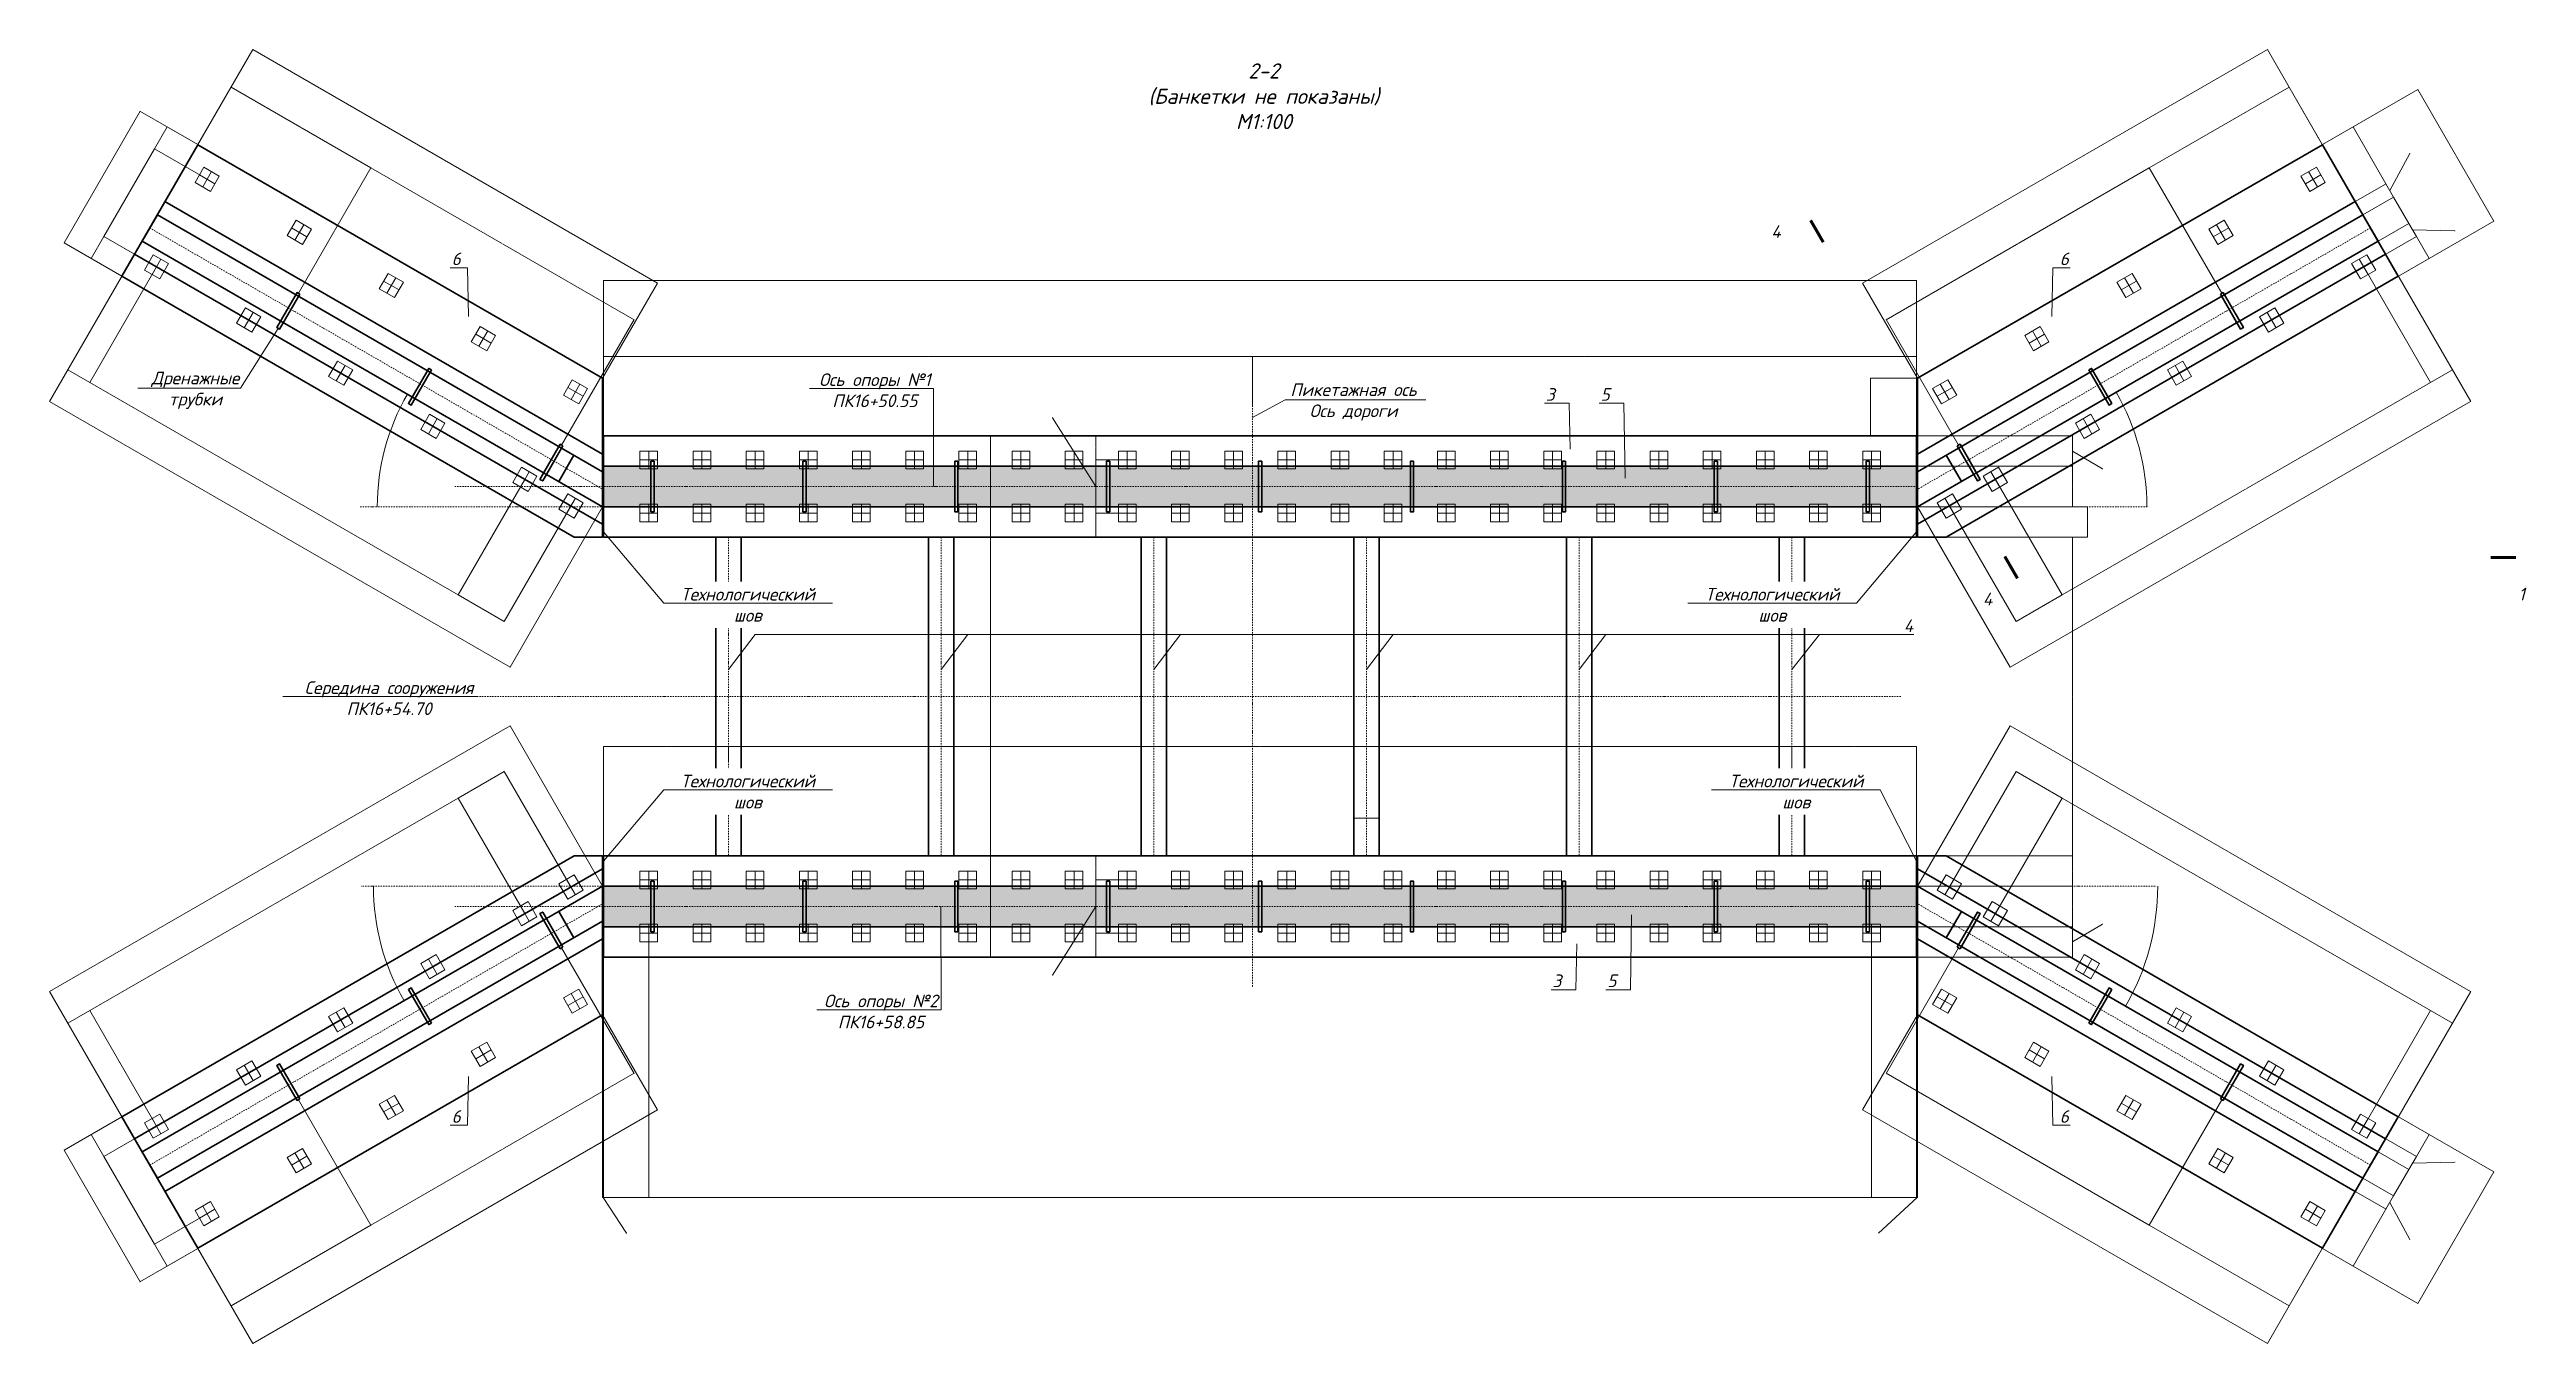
# Model space of a CAD drawing. Header units: millimetres. Extents: x 42180 to 91097, y 36501 to 62073.
import ezdxf
from ezdxf import colors
from ezdxf.entities.mleader import LeaderData, LeaderLine
from ezdxf.math import Vec2, Vec3

# ---------------------------------------------------------------- set-up
doc = ezdxf.new("R2010")
doc.units = ezdxf.units.MM
doc.linetypes.add('DASHDOT', pattern=[25.4, 12.7, -6.35, 0, -6.35])
doc.linetypes.add('DASHED', pattern=[19.05, 12.7, -6.35])
for name, color, linetype, lineweight in [('$Выноски', 5, 'Continuous', 13), ('$Оси', 1, 'DASHDOT', 13), ('$Пунктир', 3, 'DASHED', 13), ('$Размеры', 5, 'Continuous', 13), ('$Слои конструкции', 7, 'Continuous', 35), ('$Тонкие', 8, 'Continuous', 13)]:
    doc.layers.add(name, color=color, linetype=linetype, lineweight=lineweight)
doc.styles.add('@ТРАНСПРОЕКТ', font='isocpeur.ttf', dxfattribs={"oblique": 15})
doc.styles.get("Standard").update_dxf_attribs({"font": ''})
doc.styles.get('Standard').set_extended_font_data('Arial')
doc.dimstyles.new('@TN  1-100', dxfattribs={"dimscale": 100, "dimtxt": 2.5, "dimasz": 1.5, "dimexe": 0.7, "dimexo": 1, "dimgap": 0.5, "dimtad": 1, "dimdec": 0, "dimzin": 0, "dimdsep": 46, "dimtxsty": '@ТРАНСПРОЕКТ', "dimblk": 'OBLIQUE', "dimcen": 0, "dimclrd": 256, "dimclre": 256, "dimclrt": 256, "dimaunit": 1, "dimadec": 3, "dimazin": 0, "dimtfac": 1, "dimtdec": 0, "dimtofl": 0, "dimtmove": 0, "dimatfit": 3, "dimfxl": 1, "dimtolj": 1, "dimtzin": 0, "dimlwd": 13, "dimlwe": 13, "dimarcsym": 0})
doc.dimstyles.new('@TN  1-100$0', dxfattribs={"dimscale": 100, "dimtxt": 2.5, "dimasz": 1.5, "dimexe": 1, "dimexo": 1, "dimgap": 0.75, "dimtad": 1, "dimdec": 0, "dimzin": 0, "dimdsep": 46, "dimtxsty": '@ТРАНСПРОЕКТ', "dimblk": 'OBLIQUE', "dimcen": 0, "dimclrd": 5, "dimclre": 5, "dimclrt": 5, "dimaunit": 1, "dimadec": 3, "dimazin": 0, "dimtfac": 1, "dimtdec": 0, "dimtofl": 0, "dimtmove": 0, "dimatfit": 3, "dimfxl": 1, "dimtfill": 1, "dimtolj": 1, "dimtzin": 0, "dimlwd": 13, "dimlwe": 13, "dimarcsym": 0})

# ---------------------------------------------------------------- blocks, each defined once
blk = doc.blocks.new('A$C11282C60')
at = {"layer": '$Оси', "ltscale": 0.5}
for points in [[(0, 0.175), (0.35, 0.175)], [(0.175, 0.35), (0.175, 0)]]:
    blk.add_lwpolyline(points, dxfattribs=at)
at = {"layer": '$Пунктир', "ltscale": 0.5}
blk.add_lwpolyline([(0, 0), (0.35, 0), (0.35, 0.35), (0, 0.35)], close=True, dxfattribs=at)
blk = doc.blocks.new('A$C0AF07C0A')
at = {"layer": '$Оси', "ltscale": 2}
blk.add_lwpolyline([(8943.267285, 6109.807949), (0.000546, 946.41049)], dxfattribs=at)
at = {"layer": '$Слои конструкции'}
for points in [[(9493.267285, 5157.180005), (7993.267285, 7755.256216), (0.000546, 3140.341512), (0.000546, 0.000328), (560.770061, 0.000328), (9493.267285, 5157.180005)], [(0.000546, 1639.230813), (8643.267285, 6629.423191)], [(8793.267285, 6369.61557), (9093.267285, 5850.000328), (0.000546, 600.000328), (0.000546, 1292.820651), (8793.267285, 6369.61557)], [(0.000546, 253.590167), (9243.267285, 5590.192707)], [(866.025949, 1100.000328), (566.025949, 1619.61557)]]:
    blk.add_lwpolyline(points, dxfattribs=at)
at = {"color": 4, "xscale": 1000, "yscale": 1000, "zscale": 1000, "rotation": 30}
for p in [(7746.200138, 6833.189069), (5927.54679, 5783.189069), (8746.200138, 5101.138261), (4108.893442, 4733.189069), (6927.54679, 4051.138261), (2290.240094, 3683.189069), (5108.893442, 3001.138261), (471.586746, 2633.189069), (3290.240094, 1951.138261), (1471.586746, 901.138261), (562.260072, 376.138261)]:
    blk.add_blockref('A$C11282C60', p, dxfattribs=at)
blk = doc.blocks.new('_NONE')
blk = doc.blocks.new('_Oblique')
at = {"color": 0, "linetype": 'ByBlock', "lineweight": -2}
blk.add_line((-0.5, -0.5), (0.5, 0.5), dxfattribs=at)
blk = doc.blocks.new('*D92')
at = {"layer": '$Размеры', "color": 5, "linetype": 'Continuous', "lineweight": 13}
for p, q in [((54012.832885, 44435.976508), (54012.832885, 39384.40083)), ((78162.832885, 44435.976508), (78162.832885, 39384.40083)), ((54012.832885, 39385.40083), (78162.832885, 39385.40083))]:
    blk.add_line(p, q, dxfattribs=at)
at = {"layer": 'Defpoints', "color": 0, "ltscale": 100}
for p in [(54012.832885, 44436.976508), (78162.832885, 44436.976508), (78162.832885, 39385.40083)]:
    blk.add_point(p, dxfattribs=at)
at = {"layer": '$Размеры', "color": 5, "lineweight": 13, "ltscale": 100, "xscale": 1.5, "yscale": 1.5, "zscale": 1.5, "rotation": 180}
blk.add_blockref('_Oblique', (54012.832885, 39385.40083), dxfattribs=at)
at = {"layer": '$Размеры', "color": 5, "lineweight": 13, "ltscale": 100, "xscale": 1.5, "yscale": 1.5, "zscale": 1.5}
blk.add_blockref('_Oblique', (78162.832885, 39385.40083), dxfattribs=at)
at = {"layer": '$Размеры', "color": 5, "ltscale": 100, "insert": (66087.832885, 39387.40083), "char_height": 2.5, "attachment_point": 5, "style": '@ТРАНСПРОЕКТ', "bg_fill": 3, "box_fill_scale": 1.1, "bg_fill_color": 9, "bg_fill_true_color": 13158600, "bg_fill_transparency": 0}
blk.add_mtext('\\A1;23х1050=24150', dxfattribs=at)
blk = doc.blocks.new('*D93')
at = {"layer": '$Размеры', "color": 5, "linetype": 'Continuous', "lineweight": 13}
for p, q in [((53122.832885, 44135.976508), (53122.832885, 39384.40083)), ((54012.832885, 44435.976508), (54012.832885, 39384.40083)), ((54012.832885, 39385.40083), (53122.832885, 39385.40083))]:
    blk.add_line(p, q, dxfattribs=at)
at = {"layer": 'Defpoints', "color": 0, "ltscale": 100}
for p in [(53122.832885, 44136.976508), (54012.832885, 44436.976508), (53122.832885, 39385.40083)]:
    blk.add_point(p, dxfattribs=at)
at = {"layer": '$Размеры', "color": 5, "lineweight": 13, "ltscale": 100, "xscale": 1.5, "yscale": 1.5, "zscale": 1.5, "rotation": 180}
blk.add_blockref('_Oblique', (53122.832885, 39385.40083), dxfattribs=at)
at = {"layer": '$Размеры', "color": 5, "lineweight": 13, "ltscale": 100, "xscale": 1.5, "yscale": 1.5, "zscale": 1.5}
blk.add_blockref('_Oblique', (54012.832885, 39385.40083), dxfattribs=at)
at = {"layer": '$Размеры', "color": 5, "ltscale": 100, "insert": (53567.832885, 39387.40083), "char_height": 2.5, "attachment_point": 5, "style": '@ТРАНСПРОЕКТ', "bg_fill": 3, "box_fill_scale": 1.1, "bg_fill_color": 9, "bg_fill_true_color": 13158600, "bg_fill_transparency": 0}
blk.add_mtext('\\A1;890', dxfattribs=at)
blk = doc.blocks.new('*D94')
at = {"layer": '$Размеры', "color": 5, "linetype": 'Continuous', "lineweight": 13}
for p, q in [((78162.832885, 44435.976508), (78162.832885, 39384.40083)), ((79052.832885, 44135.976508), (79052.832885, 39384.40083)), ((78162.832885, 39385.40083), (79052.832885, 39385.40083))]:
    blk.add_line(p, q, dxfattribs=at)
at = {"layer": 'Defpoints', "color": 0, "ltscale": 100}
for p in [(78162.832885, 44436.976508), (79052.832885, 44136.976508), (79052.832885, 39385.40083)]:
    blk.add_point(p, dxfattribs=at)
at = {"layer": '$Размеры', "color": 5, "lineweight": 13, "ltscale": 100, "xscale": 1.5, "yscale": 1.5, "zscale": 1.5, "rotation": 180}
blk.add_blockref('_Oblique', (78162.832885, 39385.40083), dxfattribs=at)
at = {"layer": '$Размеры', "color": 5, "lineweight": 13, "ltscale": 100, "xscale": 1.5, "yscale": 1.5, "zscale": 1.5}
blk.add_blockref('_Oblique', (79052.832885, 39385.40083), dxfattribs=at)
at = {"layer": '$Размеры', "color": 5, "ltscale": 100, "insert": (78607.832885, 39387.40083), "char_height": 2.5, "attachment_point": 5, "style": '@ТРАНСПРОЕКТ', "bg_fill": 3, "box_fill_scale": 1.1, "bg_fill_color": 9, "bg_fill_true_color": 13158600, "bg_fill_transparency": 0}
blk.add_mtext('\\A1;890', dxfattribs=at)
blk = doc.blocks.new('*D95')
at = {"layer": '$Размеры', "color": 5, "linetype": 'Continuous', "lineweight": 13}
for p, q in [((55587.832885, 48001.984121), (55587.832885, 48297.351015)), ((55587.832885, 48296.351015), (76587.832886, 48296.351015)), ((76587.832886, 47863.269619), (76587.832886, 48297.351015))]:
    blk.add_line(p, q, dxfattribs=at)
at = {"layer": 'Defpoints', "color": 0, "ltscale": 100}
for p in [(55587.832885, 48000.984121), (76587.832886, 48296.351015), (76587.832886, 47862.269619)]:
    blk.add_point(p, dxfattribs=at)
at = {"layer": '$Размеры', "color": 5, "lineweight": 13, "ltscale": 100, "xscale": 1.5, "yscale": 1.5, "zscale": 1.5, "rotation": 180}
blk.add_blockref('_Oblique', (55587.832885, 48296.351015), dxfattribs=at)
at = {"layer": '$Размеры', "color": 5, "lineweight": 13, "ltscale": 100, "xscale": 1.5, "yscale": 1.5, "zscale": 1.5}
blk.add_blockref('_Oblique', (76587.832886, 48296.351015), dxfattribs=at)
at = {"layer": '$Размеры', "color": 5, "ltscale": 100, "insert": (66087.832885, 48298.351015), "char_height": 2.5, "attachment_point": 5, "style": '@ТРАНСПРОЕКТ', "bg_fill": 3, "box_fill_scale": 1.1, "bg_fill_color": 9, "bg_fill_true_color": 13158600, "bg_fill_transparency": 0}
blk.add_mtext('\\A1;5х4200=21000', dxfattribs=at)
blk = doc.blocks.new('*D96')
at = {"layer": '$Размеры', "color": 5, "linetype": 'Continuous', "lineweight": 13}
for p, q in [((76587.832886, 47863.269619), (76587.832886, 48297.351015)), ((79052.832885, 48296.351015), (76587.832886, 48296.351015)), ((79052.832885, 46137.976508), (79052.832885, 48297.351015))]:
    blk.add_line(p, q, dxfattribs=at)
at = {"layer": 'Defpoints', "color": 0, "ltscale": 100}
for p in [(76587.832886, 48296.351015), (76587.832886, 47862.269619), (79052.832885, 46136.976508)]:
    blk.add_point(p, dxfattribs=at)
at = {"layer": '$Размеры', "color": 5, "lineweight": 13, "ltscale": 100, "xscale": 1.5, "yscale": 1.5, "zscale": 1.5, "rotation": 180}
blk.add_blockref('_Oblique', (76587.832886, 48296.351015), dxfattribs=at)
at = {"layer": '$Размеры', "color": 5, "lineweight": 13, "ltscale": 100, "xscale": 1.5, "yscale": 1.5, "zscale": 1.5}
blk.add_blockref('_Oblique', (79052.832885, 48296.351015), dxfattribs=at)
at = {"layer": '$Размеры', "color": 5, "ltscale": 100, "insert": (77820.332885, 48298.351015), "char_height": 2.5, "attachment_point": 5, "style": '@ТРАНСПРОЕКТ', "bg_fill": 3, "box_fill_scale": 1.1, "bg_fill_color": 9, "bg_fill_true_color": 13158600, "bg_fill_transparency": 0}
blk.add_mtext('\\A1;2465', dxfattribs=at)
blk = doc.blocks.new('*D97')
at = {"layer": '$Размеры', "color": 5, "linetype": 'Continuous', "lineweight": 13}
for p, q in [((53122.832885, 46137.976508), (53122.832885, 48297.351015)), ((55587.832885, 48296.351015), (53122.832885, 48296.351015)), ((55587.832885, 48001.984121), (55587.832885, 48297.351015))]:
    blk.add_line(p, q, dxfattribs=at)
at = {"layer": 'Defpoints', "color": 0, "ltscale": 100}
for p in [(53122.832885, 48296.351015), (55587.832885, 48000.984121), (53122.832885, 46136.976508)]:
    blk.add_point(p, dxfattribs=at)
at = {"layer": '$Размеры', "color": 5, "lineweight": 13, "ltscale": 100, "xscale": 1.5, "yscale": 1.5, "zscale": 1.5, "rotation": 180}
blk.add_blockref('_Oblique', (53122.832885, 48296.351015), dxfattribs=at)
at = {"layer": '$Размеры', "color": 5, "lineweight": 13, "ltscale": 100, "xscale": 1.5, "yscale": 1.5, "zscale": 1.5}
blk.add_blockref('_Oblique', (55587.832885, 48296.351015), dxfattribs=at)
at = {"layer": '$Размеры', "color": 5, "ltscale": 100, "insert": (54355.332885, 48298.351015), "char_height": 2.5, "attachment_point": 5, "style": '@ТРАНСПРОЕКТ', "bg_fill": 3, "box_fill_scale": 1.1, "bg_fill_color": 9, "bg_fill_true_color": 13158600, "bg_fill_transparency": 0}
blk.add_mtext('\\A1;2465', dxfattribs=at)
blk = doc.blocks.new('*D98')
at = {"layer": '$Размеры', "color": 5, "linetype": 'Continuous', "lineweight": 13}
for p, q in [((53122.832885, 54437.976508), (53122.832885, 56006.040696)), ((65937.832885, 56005.040696), (53122.832885, 56005.040696)), ((65937.832885, 55037.976508), (65937.832885, 56006.040696))]:
    blk.add_line(p, q, dxfattribs=at)
at = {"layer": 'Defpoints', "color": 0, "ltscale": 100}
for p in [(53122.832885, 56005.040696), (65937.832885, 55036.976508), (53122.832885, 54436.976508)]:
    blk.add_point(p, dxfattribs=at)
at = {"layer": '$Размеры', "color": 5, "lineweight": 13, "ltscale": 100, "xscale": 1.5, "yscale": 1.5, "zscale": 1.5, "rotation": 180}
blk.add_blockref('_Oblique', (53122.832885, 56005.040696), dxfattribs=at)
at = {"layer": '$Размеры', "color": 5, "lineweight": 13, "ltscale": 100, "xscale": 1.5, "yscale": 1.5, "zscale": 1.5}
blk.add_blockref('_Oblique', (65937.832885, 56005.040696), dxfattribs=at)
at = {"layer": '$Размеры', "color": 5, "ltscale": 100, "insert": (59530.332885, 56007.040696), "char_height": 2.5, "attachment_point": 5, "style": '@ТРАНСПРОЕКТ', "bg_fill": 3, "box_fill_scale": 1.1, "bg_fill_color": 9, "bg_fill_true_color": 13158600, "bg_fill_transparency": 0}
blk.add_mtext('\\A1;12815', dxfattribs=at)
blk = doc.blocks.new('*D99')
at = {"layer": '$Размеры', "color": 5, "linetype": 'Continuous', "lineweight": 13}
for p, q in [((65937.832885, 55037.976508), (65937.832885, 56006.040696)), ((65937.832885, 56005.040696), (79052.832885, 56005.040696)), ((79052.832885, 54437.976508), (79052.832885, 56006.040696))]:
    blk.add_line(p, q, dxfattribs=at)
at = {"layer": 'Defpoints', "color": 0, "ltscale": 100}
for p in [(79052.832885, 56005.040696), (65937.832885, 55036.976508), (79052.832885, 54436.976508)]:
    blk.add_point(p, dxfattribs=at)
at = {"layer": '$Размеры', "color": 5, "lineweight": 13, "ltscale": 100, "xscale": 1.5, "yscale": 1.5, "zscale": 1.5, "rotation": 180}
blk.add_blockref('_Oblique', (65937.832885, 56005.040696), dxfattribs=at)
at = {"layer": '$Размеры', "color": 5, "lineweight": 13, "ltscale": 100, "xscale": 1.5, "yscale": 1.5, "zscale": 1.5}
blk.add_blockref('_Oblique', (79052.832885, 56005.040696), dxfattribs=at)
at = {"layer": '$Размеры', "color": 5, "ltscale": 100, "insert": (72495.332885, 56007.040696), "char_height": 2.5, "attachment_point": 5, "style": '@ТРАНСПРОЕКТ', "bg_fill": 3, "box_fill_scale": 1.1, "bg_fill_color": 9, "bg_fill_true_color": 13158600, "bg_fill_transparency": 0}
blk.add_mtext('\\A1;13115', dxfattribs=at)
blk = doc.blocks.new('*D100')
at = {"layer": '$Размеры', "color": 5, "linetype": 'Continuous', "lineweight": 13}
for p, q in [((63286.832885, 45661.976508), (62843.396383, 45661.976508)), ((62844.396383, 45661.976508), (62844.396383, 44611.976508)), ((61989.690398, 43779.559136), (62844.396383, 45136.976508)), ((63286.832885, 44611.976508), (62843.396383, 44611.976508)), ((61989.690398, 43771.809136), (61989.690398, 43779.559136))]:
    blk.add_line(p, q, dxfattribs=at)
at = {"layer": 'Defpoints', "color": 0, "ltscale": 100}
for p in [(63287.832885, 45661.976508), (62844.396383, 44611.976508), (63287.832885, 44611.976508)]:
    blk.add_point(p, dxfattribs=at)
at = {"layer": '$Размеры', "color": 5, "lineweight": 13, "ltscale": 100, "xscale": 1.5, "yscale": 1.5, "zscale": 1.5}
for p, rotation in [((62844.396383, 45661.976508), 90), ((62844.396383, 44611.976508), 270)]:
    blk.add_blockref('_Oblique', p, dxfattribs=dict(at, rotation=rotation))
at = {"layer": '$Размеры', "color": 5, "ltscale": 100, "insert": (61987.690398, 43775.684136), "char_height": 2.5, "attachment_point": 5, "rotation": 90, "style": '@ТРАНСПРОЕКТ', "bg_fill": 3, "box_fill_scale": 1.1, "bg_fill_color": 9, "bg_fill_true_color": 13158600, "bg_fill_transparency": 0}
blk.add_mtext('\\A1;1050', dxfattribs=at)
blk = doc.blocks.new('*D101')
at = {"layer": '$Размеры', "color": 5, "linetype": 'Continuous', "lineweight": 13}
for p, q in [((63286.832885, 44611.976508), (62843.396383, 44611.976508)), ((62844.396383, 44611.976508), (62844.396383, 44136.976508)), ((63311.832885, 44136.976508), (62843.396383, 44136.976508))]:
    blk.add_line(p, q, dxfattribs=at)
at = {"layer": 'Defpoints', "color": 0, "ltscale": 100}
for p in [(63287.832885, 44611.976508), (63312.832885, 44136.976508)]:
    blk.add_point(p, dxfattribs=at)
at = {"layer": '$Размеры', "color": 5, "lineweight": 13, "ltscale": 100, "xscale": 1.5, "yscale": 1.5, "zscale": 1.5}
for p, rotation in [((62844.396383, 44611.976508), 90), ((62844.396383, 44136.976508), 270)]:
    blk.add_blockref('_Oblique', p, dxfattribs=dict(at, rotation=rotation))
at = {"layer": '$Размеры', "color": 5, "ltscale": 100, "insert": (62842.396383, 44374.476508), "char_height": 2.5, "attachment_point": 5, "rotation": 90, "style": '@ТРАНСПРОЕКТ', "bg_fill": 3, "box_fill_scale": 1.1, "bg_fill_color": 9, "bg_fill_true_color": 13158600, "bg_fill_transparency": 0}
blk.add_mtext('\\A1;475', dxfattribs=at)
at = {"layer": 'Defpoints', "color": 0, "ltscale": 100}
blk.add_point((62844.396383, 44136.976508), dxfattribs=at)
blk = doc.blocks.new('*D102')
at = {"layer": '$Размеры', "color": 5, "linetype": 'Continuous', "lineweight": 13}
for p, q in [((63311.832885, 46136.976508), (62843.396383, 46136.976508)), ((62844.396383, 45661.976508), (62844.396383, 46136.976508)), ((63286.832885, 45661.976508), (62843.396383, 45661.976508))]:
    blk.add_line(p, q, dxfattribs=at)
at = {"layer": 'Defpoints', "color": 0, "ltscale": 100}
for p in [(63312.832885, 46136.976508), (63287.832885, 45661.976508)]:
    blk.add_point(p, dxfattribs=at)
at = {"layer": '$Размеры', "color": 5, "lineweight": 13, "ltscale": 100, "xscale": 1.5, "yscale": 1.5, "zscale": 1.5}
for p, rotation in [((62844.396383, 46136.976508), 90), ((62844.396383, 45661.976508), 270)]:
    blk.add_blockref('_Oblique', p, dxfattribs=dict(at, rotation=rotation))
at = {"layer": '$Размеры', "color": 5, "ltscale": 100, "insert": (62842.396383, 45899.476508), "char_height": 2.5, "attachment_point": 5, "rotation": 90, "style": '@ТРАНСПРОЕКТ', "bg_fill": 3, "box_fill_scale": 1.1, "bg_fill_color": 9, "bg_fill_true_color": 13158600, "bg_fill_transparency": 0}
blk.add_mtext('\\A1;475', dxfattribs=at)
at = {"layer": 'Defpoints', "color": 0, "ltscale": 100}
blk.add_point((62844.396383, 46136.976508), dxfattribs=at)
blk = doc.blocks.new('*D103')
at = {"layer": '$Размеры', "color": 5, "linetype": 'Continuous', "lineweight": 13}
for p, q in [((61989.690398, 54802.143879), (61989.690398, 54794.393879)), ((61989.690398, 54794.393879), (62844.396383, 53436.976508)), ((63286.832885, 53961.976508), (62843.396383, 53961.976508)), ((62844.396383, 52911.976508), (62844.396383, 53961.976508)), ((63286.832885, 52911.976508), (62843.396383, 52911.976508))]:
    blk.add_line(p, q, dxfattribs=at)
at = {"layer": 'Defpoints', "color": 0, "ltscale": 100}
for p in [(62844.396383, 53961.976508), (63287.832885, 53961.976508), (63287.832885, 52911.976508)]:
    blk.add_point(p, dxfattribs=at)
at = {"layer": '$Размеры', "color": 5, "lineweight": 13, "ltscale": 100, "xscale": 1.5, "yscale": 1.5, "zscale": 1.5}
for p, rotation in [((62844.396383, 53961.976508), 90), ((62844.396383, 52911.976508), 270)]:
    blk.add_blockref('_Oblique', p, dxfattribs=dict(at, rotation=rotation))
at = {"layer": '$Размеры', "color": 5, "ltscale": 100, "insert": (61987.690398, 54798.268879), "char_height": 2.5, "attachment_point": 5, "rotation": 89.9999999998, "style": '@ТРАНСПРОЕКТ', "bg_fill": 3, "box_fill_scale": 1.1, "bg_fill_color": 9, "bg_fill_true_color": 13158600, "bg_fill_transparency": 0}
blk.add_mtext('\\A1;1050', dxfattribs=at)
blk = doc.blocks.new('*D104')
at = {"layer": '$Размеры', "color": 5, "linetype": 'Continuous', "lineweight": 13}
for p, q in [((63311.832885, 54436.976508), (62843.396383, 54436.976508)), ((62844.396383, 53961.976508), (62844.396383, 54436.976508)), ((63286.832885, 53961.976508), (62843.396383, 53961.976508))]:
    blk.add_line(p, q, dxfattribs=at)
at = {"layer": 'Defpoints', "color": 0, "ltscale": 100}
for p in [(63312.832885, 54436.976508), (63287.832885, 53961.976508)]:
    blk.add_point(p, dxfattribs=at)
at = {"layer": '$Размеры', "color": 5, "lineweight": 13, "ltscale": 100, "xscale": 1.5, "yscale": 1.5, "zscale": 1.5}
for p, rotation in [((62844.396383, 54436.976508), 90), ((62844.396383, 53961.976508), 270)]:
    blk.add_blockref('_Oblique', p, dxfattribs=dict(at, rotation=rotation))
at = {"layer": '$Размеры', "color": 5, "ltscale": 100, "insert": (62842.396383, 54199.476508), "char_height": 2.5, "attachment_point": 5, "rotation": 89.9999999998, "style": '@ТРАНСПРОЕКТ', "bg_fill": 3, "box_fill_scale": 1.1, "bg_fill_color": 9, "bg_fill_true_color": 13158600, "bg_fill_transparency": 0}
blk.add_mtext('\\A1;475', dxfattribs=at)
at = {"layer": 'Defpoints', "color": 0, "ltscale": 100}
blk.add_point((62844.396383, 54436.976508), dxfattribs=at)
blk = doc.blocks.new('*D105')
at = {"layer": '$Размеры', "color": 5, "linetype": 'Continuous', "lineweight": 13}
for p, q in [((63286.832885, 52911.976508), (62843.396383, 52911.976508)), ((62844.396383, 52911.976508), (62844.396383, 52436.976508)), ((63311.832885, 52436.976508), (62843.396383, 52436.976508))]:
    blk.add_line(p, q, dxfattribs=at)
at = {"layer": 'Defpoints', "color": 0, "ltscale": 100}
for p in [(63287.832885, 52911.976508), (63312.832885, 52436.976508)]:
    blk.add_point(p, dxfattribs=at)
at = {"layer": '$Размеры', "color": 5, "lineweight": 13, "ltscale": 100, "xscale": 1.5, "yscale": 1.5, "zscale": 1.5}
for p, rotation in [((62844.396383, 52911.976508), 90), ((62844.396383, 52436.976508), 270)]:
    blk.add_blockref('_Oblique', p, dxfattribs=dict(at, rotation=rotation))
at = {"layer": '$Размеры', "color": 5, "ltscale": 100, "insert": (62842.396383, 52674.476508), "char_height": 2.5, "attachment_point": 5, "rotation": 89.9999999998, "style": '@ТРАНСПРОЕКТ', "bg_fill": 3, "box_fill_scale": 1.1, "bg_fill_color": 9, "bg_fill_true_color": 13158600, "bg_fill_transparency": 0}
blk.add_mtext('\\A1;475', dxfattribs=at)
at = {"layer": 'Defpoints', "color": 0, "ltscale": 100}
blk.add_point((62844.396383, 52436.976508), dxfattribs=at)
blk = doc.blocks.new('*D106')
at = {"layer": '$Размеры', "color": 5, "linetype": 'Continuous', "lineweight": 13}
for p, q in [((61669.105766, 54436.976508), (60763.749849, 54436.976508)), ((60764.749849, 54436.976508), (60764.749849, 44136.976508)), ((61669.105766, 44136.976508), (60763.749849, 44136.976508))]:
    blk.add_line(p, q, dxfattribs=at)
at = {"layer": 'Defpoints', "color": 0, "ltscale": 100}
for p in [(61670.105766, 54436.976508), (60764.749849, 44136.976508), (61670.105766, 44136.976508)]:
    blk.add_point(p, dxfattribs=at)
at = {"layer": '$Размеры', "color": 5, "lineweight": 13, "ltscale": 100, "xscale": 1.5, "yscale": 1.5, "zscale": 1.5}
for p, rotation in [((60764.749849, 54436.976508), 90), ((60764.749849, 44136.976508), 270)]:
    blk.add_blockref('_Oblique', p, dxfattribs=dict(at, rotation=rotation))
at = {"layer": '$Размеры', "color": 5, "ltscale": 100, "insert": (60762.749849, 49286.976508), "char_height": 2.5, "attachment_point": 5, "rotation": 90, "style": '@ТРАНСПРОЕКТ', "bg_fill": 3, "box_fill_scale": 1.1, "bg_fill_color": 9, "bg_fill_true_color": 13158600, "bg_fill_transparency": 0}
blk.add_mtext('\\A1;10300', dxfattribs=at)
blk = doc.blocks.new('*D107')
at = {"layer": '$Размеры', "color": 5, "linetype": 'Continuous', "lineweight": 13}
for p, q in [((79053.832885, 53836.976508), (82129.391474, 53836.976508)), ((82128.391474, 53836.976508), (82128.391474, 53036.976508)), ((79053.832885, 53036.976508), (82129.391474, 53036.976508))]:
    blk.add_line(p, q, dxfattribs=at)
at = {"layer": 'Defpoints', "color": 0, "ltscale": 100}
for p in [(79052.832885, 53836.976508), (79052.832885, 53036.976508), (82128.391474, 53036.976508)]:
    blk.add_point(p, dxfattribs=at)
at = {"layer": '$Размеры', "color": 5, "lineweight": 13, "ltscale": 100, "xscale": 1.5, "yscale": 1.5, "zscale": 1.5}
for p, rotation in [((82128.391474, 53836.976508), 90), ((82128.391474, 53036.976508), 270)]:
    blk.add_blockref('_Oblique', p, dxfattribs=dict(at, rotation=rotation))
at = {"layer": '$Размеры', "color": 5, "ltscale": 100, "insert": (82126.391474, 53436.976508), "char_height": 2.5, "attachment_point": 5, "rotation": 90, "style": '@ТРАНСПРОЕКТ', "bg_fill": 3, "box_fill_scale": 1.1, "bg_fill_color": 9, "bg_fill_true_color": 13158600, "bg_fill_transparency": 0}
blk.add_mtext('\\A1;800', dxfattribs=at)
blk = doc.blocks.new('*D108')
at = {"layer": '$Размеры', "color": 5, "linetype": 'Continuous', "lineweight": 13}
for p, q in [((67937.832885, 47285.823713), (67937.832885, 46882.63525)), ((68437.832885, 47285.823713), (68437.832885, 46882.63525)), ((67937.832885, 46883.63525), (68437.832885, 46883.63525))]:
    blk.add_line(p, q, dxfattribs=at)
at = {"layer": 'Defpoints', "color": 0, "ltscale": 100}
for p in [(67937.832885, 47286.823713), (68437.832885, 47286.823713), (68437.832885, 46883.63525)]:
    blk.add_point(p, dxfattribs=at)
at = {"layer": '$Размеры', "color": 5, "lineweight": 13, "ltscale": 100, "xscale": 1.5, "yscale": 1.5, "zscale": 1.5, "rotation": 180}
blk.add_blockref('_Oblique', (67937.832885, 46883.63525), dxfattribs=at)
at = {"layer": '$Размеры', "color": 5, "lineweight": 13, "ltscale": 100, "xscale": 1.5, "yscale": 1.5, "zscale": 1.5}
blk.add_blockref('_Oblique', (68437.832885, 46883.63525), dxfattribs=at)
at = {"layer": '$Размеры', "color": 5, "ltscale": 100, "insert": (68187.832885, 46885.63525), "char_height": 2.5, "attachment_point": 5, "style": '@ТРАНСПРОЕКТ', "bg_fill": 3, "box_fill_scale": 1.1, "bg_fill_color": 9, "bg_fill_true_color": 13158600, "bg_fill_transparency": 0}
blk.add_mtext('\\A1;500', dxfattribs=at)
blk = doc.blocks.new('*D109')
at = {"layer": '$Размеры', "color": 5, "linetype": 'Continuous', "lineweight": 13}
for p, q in [((79634.602946, 52436.976835), (82129.391474, 52436.976835)), ((82128.391474, 52436.976835), (82128.391474, 46136.97618)), ((79334.602946, 46136.97618), (82129.391474, 46136.97618))]:
    blk.add_line(p, q, dxfattribs=at)
at = {"layer": 'Defpoints', "color": 0, "ltscale": 100}
for p in [(79633.602946, 52436.976835), (79333.602946, 46136.97618), (82128.391474, 46136.97618)]:
    blk.add_point(p, dxfattribs=at)
at = {"layer": '$Размеры', "color": 5, "lineweight": 13, "ltscale": 100, "xscale": 1.5, "yscale": 1.5, "zscale": 1.5}
for p, rotation in [((82128.391474, 52436.976835), 90), ((82128.391474, 46136.97618), 270)]:
    blk.add_blockref('_Oblique', p, dxfattribs=dict(at, rotation=rotation))
at = {"layer": '$Размеры', "color": 5, "ltscale": 100, "insert": (82126.391474, 49286.976508), "char_height": 2.5, "attachment_point": 5, "rotation": 90, "style": '@ТРАНСПРОЕКТ', "bg_fill": 3, "box_fill_scale": 1.1, "bg_fill_color": 9, "bg_fill_true_color": 13158600, "bg_fill_transparency": 0}
blk.add_mtext('\\A1;6300', dxfattribs=at)
blk = doc.blocks.new('*D110')
at = {"layer": '$Размеры', "color": 5, "linetype": 'Continuous', "lineweight": 13}
for p, q in [((79053.832885, 53036.976508), (82429.391474, 53036.976508)), ((82428.391474, 53036.976508), (82428.391474, 52436.976835)), ((79634.602946, 52436.976835), (82429.391474, 52436.976835))]:
    blk.add_line(p, q, dxfattribs=at)
at = {"layer": 'Defpoints', "color": 0, "ltscale": 100}
for p in [(79052.832885, 53036.976508), (79633.602946, 52436.976835), (82428.391474, 52436.976835)]:
    blk.add_point(p, dxfattribs=at)
at = {"layer": '$Размеры', "color": 5, "lineweight": 13, "ltscale": 100, "xscale": 1.5, "yscale": 1.5, "zscale": 1.5}
for p, rotation in [((82428.391474, 53036.976508), 90), ((82428.391474, 52436.976835), 270)]:
    blk.add_blockref('_Oblique', p, dxfattribs=dict(at, rotation=rotation))
at = {"layer": '$Размеры', "color": 5, "ltscale": 100, "insert": (82426.391474, 52736.976671), "char_height": 2.5, "attachment_point": 5, "rotation": 90, "style": '@ТРАНСПРОЕКТ', "bg_fill": 3, "box_fill_scale": 1.1, "bg_fill_color": 9, "bg_fill_true_color": 13158600, "bg_fill_transparency": 0}
blk.add_mtext('\\A1;600', dxfattribs=at)
blk = doc.blocks.new('*D111')
at = {"layer": '$Размеры', "color": 5, "linetype": 'Continuous', "lineweight": 13}
for p, q in [((79053.832885, 54436.976508), (82129.391474, 54436.976508)), ((82128.391474, 53836.976508), (82128.391474, 54436.976508)), ((79053.832885, 53836.976508), (82129.391474, 53836.976508)), ((82727.123943, 53787.256513), (82128.391474, 54136.976508)), ((82727.123943, 53780.756513), (82727.123943, 53787.256513))]:
    blk.add_line(p, q, dxfattribs=at)
at = {"layer": 'Defpoints', "color": 0, "ltscale": 100}
for p in [(79052.832885, 54436.976508), (82128.391474, 54436.976508), (79052.832885, 53836.976508)]:
    blk.add_point(p, dxfattribs=at)
at = {"layer": '$Размеры', "color": 5, "lineweight": 13, "ltscale": 100, "xscale": 1.5, "yscale": 1.5, "zscale": 1.5}
for p, rotation in [((82128.391474, 54436.976508), 90), ((82128.391474, 53836.976508), 270)]:
    blk.add_blockref('_Oblique', p, dxfattribs=dict(at, rotation=rotation))
at = {"layer": '$Размеры', "color": 5, "ltscale": 100, "insert": (82725.123943, 53784.006513), "char_height": 2.5, "attachment_point": 5, "rotation": 90, "style": '@ТРАНСПРОЕКТ', "bg_fill": 3, "box_fill_scale": 1.1, "bg_fill_color": 9, "bg_fill_true_color": 13158600, "bg_fill_transparency": 0}
blk.add_mtext('\\A1;600', dxfattribs=at)
blk = doc.blocks.new('*D112')
at = {"layer": '$Размеры', "color": 5, "linetype": 'Continuous', "lineweight": 13}
blk.add_arc((79072.832885, 53036.976508), 4527.394525, 0, 30, dxfattribs=at)
at = {"layer": 'Defpoints', "color": 0, "ltscale": 100}
for p in [(88166.099625, 58286.976508), (83327.192112, 54585.436632), (79052.832885, 53036.976508), (79072.832885, 53036.976508), (87395.836046, 53036.976508)]:
    blk.add_point(p, dxfattribs=at)
at = {"layer": '$Размеры', "color": 5, "lineweight": 13, "ltscale": 100, "xscale": 1.5, "yscale": 1.5, "zscale": 1.5}
for p, rotation in [((82993.671557, 55300.67377), 120), ((83600.227411, 53036.976508), 270)]:
    blk.add_blockref('_Oblique', p, dxfattribs=dict(at, rotation=rotation))
at = {"layer": '$Размеры', "color": 5, "ltscale": 100, "insert": (83534.773333, 53815.759022), "char_height": 2.5, "attachment_point": 5, "rotation": 279.900613656, "style": '@ТРАНСПРОЕКТ', "bg_fill": 3, "box_fill_scale": 1.1, "bg_fill_color": 9, "bg_fill_true_color": 13158600, "bg_fill_transparency": 0}
blk.add_mtext('\\A1;30%%d', dxfattribs=at)
blk = doc.blocks.new('*D113')
at = {"layer": '$Слои конструкции', "color": 5, "linetype": 'Continuous', "lineweight": 13}
for p, q in [((87866.966196, 58807.092078), (88473.747109, 59157.417201)), ((88772.881083, 58637.301959), (88472.881083, 59156.917201)), ((88166.966196, 58287.476836), (88773.747109, 58637.801959))]:
    blk.add_line(p, q, dxfattribs=at)
at = {"layer": 'Defpoints', "color": 0, "ltscale": 100}
for p in [(87866.100171, 58806.592078), (88472.881083, 59156.917201), (88166.100171, 58286.976836)]:
    blk.add_point(p, dxfattribs=at)
at = {"layer": '$Слои конструкции', "color": 5, "lineweight": 13, "ltscale": 100, "xscale": 1.5, "yscale": 1.5, "zscale": 1.5}
for p, rotation in [((88472.881083, 59156.917201), 120), ((88772.881083, 58637.301959), 300)]:
    blk.add_blockref('_Oblique', p, dxfattribs=dict(at, rotation=rotation))
at = {"layer": '$Слои конструкции', "color": 5, "ltscale": 100, "insert": (88624.613134, 58898.10958), "char_height": 2.5, "attachment_point": 5, "rotation": 300, "style": '@ТРАНСПРОЕКТ', "bg_fill": 3, "box_fill_scale": 1.1, "bg_fill_color": 9, "bg_fill_true_color": 13158600, "bg_fill_transparency": 0}
blk.add_mtext('\\A1;600', dxfattribs=at)
blk = doc.blocks.new('*D114')
at = {"layer": '$Слои конструкции', "color": 5, "linetype": 'Continuous', "lineweight": 13}
for p, q in [((88166.965649, 58287.476509), (88773.74637, 58637.803239)), ((88316.966195, 58027.669216), (88923.746916, 58377.995945)), ((88772.880346, 58637.303237), (88922.880891, 58377.495943)), ((89680.875687, 58487.25633), (88847.880619, 58507.39959)), ((89684.125699, 58481.627172), (89680.875687, 58487.25633))]:
    blk.add_line(p, q, dxfattribs=at)
at = {"layer": 'Defpoints', "color": 0, "ltscale": 100}
for p in [(88166.099625, 58286.976508), (88922.880891, 58377.495943), (88316.100171, 58027.169214)]:
    blk.add_point(p, dxfattribs=at)
at = {"layer": '$Слои конструкции', "color": 5, "lineweight": 13, "ltscale": 100, "xscale": 1.5, "yscale": 1.5, "zscale": 1.5}
for p, rotation in [((88772.880346, 58637.303237), 120.000122), ((88922.880891, 58377.495943), 300.000122)]:
    blk.add_blockref('_Oblique', p, dxfattribs=dict(at, rotation=rotation))
at = {"layer": '$Слои конструкции', "color": 5, "ltscale": 100, "insert": (89684.232742, 58485.441755), "char_height": 2.5, "attachment_point": 5, "rotation": 300.0001215614, "style": '@ТРАНСПРОЕКТ', "bg_fill": 3, "box_fill_scale": 1.1, "bg_fill_color": 9, "bg_fill_true_color": 13158600, "bg_fill_transparency": 0}
blk.add_mtext('\\A1;300', dxfattribs=at)
blk = doc.blocks.new('*D115')
at = {"layer": '$Слои конструкции', "color": 5, "linetype": 'Continuous', "lineweight": 13}
for p, q in [((88316.966196, 58027.669214), (88923.74766, 58377.994656)), ((88922.881635, 58377.494656), (89172.881635, 57944.481954)), ((88566.966196, 57594.656513), (89173.74766, 57944.981954))]:
    blk.add_line(p, q, dxfattribs=at)
at = {"layer": 'Defpoints', "color": 0, "ltscale": 100}
for p in [(88316.100171, 58027.169214), (88566.100171, 57594.156513)]:
    blk.add_point(p, dxfattribs=at)
at = {"layer": '$Слои конструкции', "color": 5, "lineweight": 13, "ltscale": 100, "xscale": 1.5, "yscale": 1.5, "zscale": 1.5}
for p, rotation in [((88922.881635, 58377.494656), 120), ((89172.881635, 57944.481954), 300)]:
    blk.add_blockref('_Oblique', p, dxfattribs=dict(at, rotation=rotation))
at = {"layer": '$Слои конструкции', "color": 5, "ltscale": 100, "insert": (89049.613686, 58161.988305), "char_height": 2.5, "attachment_point": 5, "rotation": 300.0000000001, "style": '@ТРАНСПРОЕКТ', "bg_fill": 3, "box_fill_scale": 1.1, "bg_fill_color": 9, "bg_fill_true_color": 13158600, "bg_fill_transparency": 0}
blk.add_mtext('\\A1;500', dxfattribs=at)
at = {"layer": 'Defpoints', "color": 0, "ltscale": 100}
blk.add_point((89172.881635, 57944.481954), dxfattribs=at)
blk = doc.blocks.new('*D116')
at = {"layer": '$Слои конструкции', "color": 5, "linetype": 'Continuous', "lineweight": 13}
for p, q in [((88796.935059, 60018.286409), (88397.8821, 59286.819888)), ((88793.685071, 60023.915581), (88796.935059, 60018.286409)), ((87716.966197, 59066.899697), (88323.748404, 59417.223851)), ((88472.881821, 59156.915924), (88322.882378, 59416.723853)), ((87866.96564, 58807.091767), (88473.747848, 59157.415922))]:
    blk.add_line(p, q, dxfattribs=at)
at = {"layer": 'Defpoints', "color": 0, "ltscale": 100}
for p in [(88322.882378, 59416.723853), (87716.100171, 59066.399699), (87866.099614, 58806.591769)]:
    blk.add_point(p, dxfattribs=at)
at = {"layer": '$Слои конструкции', "color": 5, "lineweight": 13, "ltscale": 100, "xscale": 1.5, "yscale": 1.5, "zscale": 1.5}
for p, rotation in [((88322.882378, 59416.723853), 119.999878), ((88472.881821, 59156.915924), 299.999878)]:
    blk.add_blockref('_Oblique', p, dxfattribs=dict(at, rotation=rotation))
at = {"layer": '$Слои конструкции', "color": 5, "ltscale": 100, "insert": (88797.042118, 60022.100991), "char_height": 2.5, "attachment_point": 5, "rotation": 299.9998784385, "style": '@ТРАНСПРОЕКТ', "bg_fill": 3, "box_fill_scale": 1.1, "bg_fill_color": 9, "bg_fill_true_color": 13158600, "bg_fill_transparency": 0}
blk.add_mtext('\\A1;300', dxfattribs=at)
blk = doc.blocks.new('*D117')
at = {"layer": '$Слои конструкции', "color": 5, "linetype": 'Continuous', "lineweight": 13}
for p, q in [((87066.966196, 60192.732724), (87673.74766, 60543.058166)), ((88322.881635, 59416.725141), (87672.881635, 60542.558166)), ((87716.966196, 59066.899699), (88323.74766, 59417.225141))]:
    blk.add_line(p, q, dxfattribs=at)
at = {"layer": 'Defpoints', "color": 0, "ltscale": 100}
for p in [(87066.100171, 60192.232724), (87672.881635, 60542.558166), (87716.100171, 59066.399699)]:
    blk.add_point(p, dxfattribs=at)
at = {"layer": '$Слои конструкции', "color": 5, "lineweight": 13, "ltscale": 100, "xscale": 1.5, "yscale": 1.5, "zscale": 1.5}
for p, rotation in [((87672.881635, 60542.558166), 120), ((88322.881635, 59416.725141), 300)]:
    blk.add_blockref('_Oblique', p, dxfattribs=dict(at, rotation=rotation))
at = {"layer": '$Слои конструкции', "color": 5, "ltscale": 100, "insert": (87999.613686, 59980.641653), "char_height": 2.5, "attachment_point": 5, "rotation": 300, "style": '@ТРАНСПРОЕКТ', "bg_fill": 3, "box_fill_scale": 1.1, "bg_fill_color": 9, "bg_fill_true_color": 13158600, "bg_fill_transparency": 0}
blk.add_mtext('\\A1;1300', dxfattribs=at)
blk = doc.blocks.new('*D118')
at = {"layer": '$Слои конструкции', "color": 5, "linetype": 'Continuous', "lineweight": 13}
for p, q in [((88166.600171, 58286.11081), (89995.567088, 55118.247184)), ((89995.067088, 55119.113209), (80901.800348, 49869.113209)), ((79073.333431, 53036.11081), (80902.300348, 49868.247184))]:
    blk.add_line(p, q, dxfattribs=at)
at = {"layer": 'Defpoints', "color": 0, "ltscale": 100}
for p in [(88166.100171, 58286.976836), (79072.833431, 53036.976836), (80901.800348, 49869.113209)]:
    blk.add_point(p, dxfattribs=at)
at = {"layer": '$Слои конструкции', "color": 5, "lineweight": 13, "ltscale": 100, "xscale": 1.5, "yscale": 1.5, "zscale": 1.5}
for p, rotation in [((89995.067088, 55119.113209), 30), ((80901.800348, 49869.113209), 210)]:
    blk.add_blockref('_Oblique', p, dxfattribs=dict(at, rotation=rotation))
at = {"layer": '$Слои конструкции', "color": 5, "ltscale": 100, "insert": (85447.433718, 52495.84526), "char_height": 2.5, "attachment_point": 5, "rotation": 30, "style": '@ТРАНСПРОЕКТ', "bg_fill": 3, "box_fill_scale": 1.1, "bg_fill_color": 9, "bg_fill_true_color": 13158600, "bg_fill_transparency": 0}
blk.add_mtext('\\A1;10500', dxfattribs=at)
blk = doc.blocks.new('*D119')
at = {"layer": '$Размеры', "color": 5, "linetype": 'Continuous', "lineweight": 13}
for p, q in [((79053.832885, 45536.976508), (82129.391474, 45536.976508)), ((82128.391474, 44736.976508), (82128.391474, 45536.976508)), ((79053.832885, 44736.976508), (82129.391474, 44736.976508))]:
    blk.add_line(p, q, dxfattribs=at)
at = {"layer": 'Defpoints', "color": 0, "ltscale": 100}
for p in [(79052.832885, 45536.976508), (82128.391474, 45536.976508), (79052.832885, 44736.976508)]:
    blk.add_point(p, dxfattribs=at)
at = {"layer": '$Размеры', "color": 5, "lineweight": 13, "ltscale": 100, "xscale": 1.5, "yscale": 1.5, "zscale": 1.5}
for p, rotation in [((82128.391474, 45536.976508), 90), ((82128.391474, 44736.976508), 270)]:
    blk.add_blockref('_Oblique', p, dxfattribs=dict(at, rotation=rotation))
at = {"layer": '$Размеры', "color": 5, "ltscale": 100, "insert": (82126.391474, 45136.976508), "char_height": 2.5, "attachment_point": 5, "rotation": 90, "style": '@ТРАНСПРОЕКТ', "bg_fill": 3, "box_fill_scale": 1.1, "bg_fill_color": 9, "bg_fill_true_color": 13158600, "bg_fill_transparency": 0}
blk.add_mtext('\\A1;800', dxfattribs=at)
blk = doc.blocks.new('*D120')
at = {"layer": '$Размеры', "color": 5, "linetype": 'Continuous', "lineweight": 13}
for p, q in [((79334.602946, 46136.97618), (82129.391474, 46136.97618)), ((82128.391474, 45536.976508), (82128.391474, 46136.97618)), ((79053.832885, 45536.976508), (82129.391474, 45536.976508))]:
    blk.add_line(p, q, dxfattribs=at)
at = {"layer": 'Defpoints', "color": 0, "ltscale": 100}
for p in [(79333.602946, 46136.97618), (82128.391474, 46136.97618), (79052.832885, 45536.976508)]:
    blk.add_point(p, dxfattribs=at)
at = {"layer": '$Размеры', "color": 5, "lineweight": 13, "ltscale": 100, "xscale": 1.5, "yscale": 1.5, "zscale": 1.5}
for p, rotation in [((82128.391474, 46136.97618), 90), ((82128.391474, 45536.976508), 270)]:
    blk.add_blockref('_Oblique', p, dxfattribs=dict(at, rotation=rotation))
at = {"layer": '$Размеры', "color": 5, "ltscale": 100, "insert": (82126.391474, 45836.976344), "char_height": 2.5, "attachment_point": 5, "rotation": 90, "style": '@ТРАНСПРОЕКТ', "bg_fill": 3, "box_fill_scale": 1.1, "bg_fill_color": 9, "bg_fill_true_color": 13158600, "bg_fill_transparency": 0}
blk.add_mtext('\\A1;600', dxfattribs=at)
blk = doc.blocks.new('*D121')
at = {"layer": '$Размеры', "color": 5, "linetype": 'Continuous', "lineweight": 13}
for p, q in [((79053.832885, 44736.976508), (82129.391474, 44736.976508)), ((82727.123943, 44786.696502), (82128.391474, 44436.976508)), ((82128.391474, 44736.976508), (82128.391474, 44136.976508)), ((82727.123943, 44793.196502), (82727.123943, 44786.696502)), ((79053.832885, 44136.976508), (82129.391474, 44136.976508))]:
    blk.add_line(p, q, dxfattribs=at)
at = {"layer": 'Defpoints', "color": 0, "ltscale": 100}
for p in [(79052.832885, 44736.976508), (79052.832885, 44136.976508), (82128.391474, 44136.976508)]:
    blk.add_point(p, dxfattribs=at)
at = {"layer": '$Размеры', "color": 5, "lineweight": 13, "ltscale": 100, "xscale": 1.5, "yscale": 1.5, "zscale": 1.5}
for p, rotation in [((82128.391474, 44736.976508), 90), ((82128.391474, 44136.976508), 270)]:
    blk.add_blockref('_Oblique', p, dxfattribs=dict(at, rotation=rotation))
at = {"layer": '$Размеры', "color": 5, "ltscale": 100, "insert": (82725.123943, 44789.946502), "char_height": 2.5, "attachment_point": 5, "rotation": 90, "style": '@ТРАНСПРОЕКТ', "bg_fill": 3, "box_fill_scale": 1.1, "bg_fill_color": 9, "bg_fill_true_color": 13158600, "bg_fill_transparency": 0}
blk.add_mtext('\\A1;600', dxfattribs=at)
blk = doc.blocks.new('*D122')
at = {"layer": '$Слои конструкции', "color": 5, "linetype": 'Continuous', "lineweight": 13}
for p, q in [((79071.833431, 55577.31802), (78139.262511, 55577.31802)), ((78140.262511, 54436.976508), (78140.262511, 55577.31802)), ((79051.832885, 54436.976508), (78139.262511, 54436.976508))]:
    blk.add_line(p, q, dxfattribs=at)
at = {"layer": 'Defpoints', "color": 0, "ltscale": 100}
for p in [(78140.262511, 55577.31802), (79072.833431, 55577.31802), (79052.832885, 54436.976508)]:
    blk.add_point(p, dxfattribs=at)
at = {"layer": '$Слои конструкции', "color": 5, "lineweight": 13, "ltscale": 100, "xscale": 1.5, "yscale": 1.5, "zscale": 1.5}
for p, rotation in [((78140.262511, 55577.31802), 90), ((78140.262511, 54436.976508), 270)]:
    blk.add_blockref('_Oblique', p, dxfattribs=dict(at, rotation=rotation))
at = {"layer": '$Слои конструкции', "color": 5, "ltscale": 100, "insert": (78138.262511, 55007.147264), "char_height": 2.5, "attachment_point": 5, "rotation": 90, "style": '@ТРАНСПРОЕКТ', "bg_fill": 3, "box_fill_scale": 1.1, "bg_fill_color": 9, "bg_fill_true_color": 13158600, "bg_fill_transparency": 0}
blk.add_mtext('\\A1;1140', dxfattribs=at)
blk = doc.blocks.new('*D123')
at = {"layer": '$Слои конструкции', "color": 5, "linetype": 'Continuous', "lineweight": 13}
for p, q in [((87883.587469, 57776.303189), (89201.484202, 55493.639088)), ((81926.37081, 51294.505114), (89200.984202, 55494.505114)), ((80608.974077, 53576.303189), (81926.87081, 51293.639088))]:
    blk.add_line(p, q, dxfattribs=at)
at = {"layer": 'Defpoints', "color": 0, "ltscale": 100}
for p in [(87883.087469, 57777.169214), (89200.984202, 55494.505114), (80608.474077, 53577.169214)]:
    blk.add_point(p, dxfattribs=at)
at = {"layer": '$Слои конструкции', "color": 5, "lineweight": 13, "ltscale": 100, "xscale": 1.5, "yscale": 1.5, "zscale": 1.5}
for p, rotation in [((89200.984202, 55494.505114), 30), ((81926.37081, 51294.505114), 210)]:
    blk.add_blockref('_Oblique', p, dxfattribs=dict(at, rotation=rotation))
at = {"layer": '$Слои конструкции', "color": 5, "ltscale": 100, "insert": (85562.677506, 53396.237165), "char_height": 2.5, "attachment_point": 5, "rotation": 30.0000000001, "style": '@ТРАНСПРОЕКТ', "bg_fill": 3, "box_fill_scale": 1.1, "bg_fill_color": 9, "bg_fill_true_color": 13158600, "bg_fill_transparency": 0}
blk.add_mtext('\\A1;8*2100=8400', dxfattribs=at)
blk = doc.blocks.new('*D124')
at = {"layer": '$Слои конструкции', "color": 5, "linetype": 'Continuous', "lineweight": 13}
for p, q in [((88133.587469, 57343.290487), (89201.484202, 55493.639088)), ((88566.600171, 57593.290487), (89634.496904, 55743.639088)), ((89200.984202, 55494.505114), (89633.996904, 55744.505114))]:
    blk.add_line(p, q, dxfattribs=at)
at = {"layer": 'Defpoints', "color": 0, "ltscale": 100}
for p in [(88133.087469, 57344.156513), (88566.100171, 57594.156513)]:
    blk.add_point(p, dxfattribs=at)
at = {"layer": '$Слои конструкции', "color": 5, "lineweight": 13, "ltscale": 100, "xscale": 1.5, "yscale": 1.5, "zscale": 1.5}
for p, rotation in [((89200.984202, 55494.505114), 210), ((89633.996904, 55744.505114), 30)]:
    blk.add_blockref('_Oblique', p, dxfattribs=dict(at, rotation=rotation))
at = {"layer": '$Слои конструкции', "color": 5, "ltscale": 100, "insert": (89416.490553, 55621.237165), "char_height": 2.5, "attachment_point": 5, "rotation": 29.9999999998, "style": '@ТРАНСПРОЕКТ', "bg_fill": 3, "box_fill_scale": 1.1, "bg_fill_color": 9, "bg_fill_true_color": 13158600, "bg_fill_transparency": 0}
blk.add_mtext('\\A1;500', dxfattribs=at)
at = {"layer": 'Defpoints', "color": 0, "ltscale": 100}
blk.add_point((89633.996904, 55744.505114), dxfattribs=at)
blk = doc.blocks.new('*D125')
at = {"layer": '$Слои конструкции', "color": 5, "linetype": 'Continuous', "lineweight": 13}
for p, q in [((87066.966196, 60192.732724), (88953.739102, 61282.061569)), ((88952.873077, 61281.561569), (90452.873077, 58683.485358)), ((88566.966196, 57594.656513), (90453.739102, 58683.985358))]:
    blk.add_line(p, q, dxfattribs=at)
at = {"layer": 'Defpoints', "color": 0, "ltscale": 100}
for p in [(87066.100171, 60192.232724), (90452.873077, 58683.485358), (88566.100171, 57594.156513)]:
    blk.add_point(p, dxfattribs=at)
at = {"layer": '$Слои конструкции', "color": 5, "lineweight": 13, "ltscale": 100, "xscale": 1.5, "yscale": 1.5, "zscale": 1.5}
for p, rotation in [((88952.873077, 61281.561569), 120), ((90452.873077, 58683.485358), 300)]:
    blk.add_blockref('_Oblique', p, dxfattribs=dict(at, rotation=rotation))
at = {"layer": '$Слои конструкции', "color": 5, "ltscale": 100, "insert": (89704.605127, 59983.523463), "char_height": 2.5, "attachment_point": 5, "rotation": 300, "style": '@ТРАНСПРОЕКТ', "bg_fill": 3, "box_fill_scale": 1.1, "bg_fill_color": 9, "bg_fill_true_color": 13158600, "bg_fill_transparency": 0}
blk.add_mtext('\\A1;3000', dxfattribs=at)
blk = doc.blocks.new('*D126')
at = {"layer": '$Размеры', "color": 5, "linetype": 'Continuous', "lineweight": 13}
blk.add_arc((79072.832885, 45536.976508), 4741.879594, 330, 0, dxfattribs=at)
at = {"layer": 'Defpoints', "color": 0, "ltscale": 100}
for p in [(79052.832885, 45536.976508), (79072.832885, 45536.976508), (87395.836046, 45536.976508), (83528.742148, 43915.158169), (88166.099625, 40286.976508)]:
    blk.add_point(p, dxfattribs=at)
at = {"layer": '$Размеры', "color": 5, "lineweight": 13, "ltscale": 100, "xscale": 1.5, "yscale": 1.5, "zscale": 1.5}
for p, rotation in [((83814.712479, 45536.976508), 90), ((83179.421075, 43166.036711), 240)]:
    blk.add_blockref('_Oblique', p, dxfattribs=dict(at, rotation=rotation))
at = {"layer": '$Размеры', "color": 5, "ltscale": 100, "insert": (83748.408027, 44758.866197), "char_height": 2.5, "attachment_point": 5, "rotation": 80.5514162717, "style": '@ТРАНСПРОЕКТ', "bg_fill": 3, "box_fill_scale": 1.1, "bg_fill_color": 9, "bg_fill_true_color": 13158600, "bg_fill_transparency": 0}
blk.add_mtext('\\A1;30%%d', dxfattribs=at)
blk = doc.blocks.new('*D127')
at = {"layer": '$Слои конструкции', "color": 5, "linetype": 'Continuous', "lineweight": 13}
for p, q in [((88166.966196, 40286.47618), (88773.747109, 39936.151056)), ((87866.966196, 39766.860937), (88473.747109, 39416.535814)), ((88772.881083, 39936.651056), (88472.881083, 39417.035814))]:
    blk.add_line(p, q, dxfattribs=at)
at = {"layer": 'Defpoints', "color": 0, "ltscale": 100}
for p in [(88166.100171, 40286.97618), (87866.100171, 39767.360937), (88472.881083, 39417.035814)]:
    blk.add_point(p, dxfattribs=at)
at = {"layer": '$Слои конструкции', "color": 5, "lineweight": 13, "ltscale": 100, "xscale": 1.5, "yscale": 1.5, "zscale": 1.5}
for p, rotation in [((88772.881083, 39936.651056), 60), ((88472.881083, 39417.035814), 240)]:
    blk.add_blockref('_Oblique', p, dxfattribs=dict(at, rotation=rotation))
at = {"layer": '$Слои конструкции', "color": 5, "ltscale": 100, "insert": (88621.149033, 39677.843435), "char_height": 2.5, "attachment_point": 5, "rotation": 60, "style": '@ТРАНСПРОЕКТ', "bg_fill": 3, "box_fill_scale": 1.1, "bg_fill_color": 9, "bg_fill_true_color": 13158600, "bg_fill_transparency": 0}
blk.add_mtext('\\A1;600', dxfattribs=at)
blk = doc.blocks.new('*D128')
at = {"layer": '$Слои конструкции', "color": 5, "linetype": 'Continuous', "lineweight": 13}
for p, q in [((88166.965649, 40286.476506), (88773.74637, 39936.149777)), ((88316.966195, 40546.283799), (88923.746916, 40195.95707)), ((88772.880346, 39936.649779), (88922.880891, 40196.457072)), ((89680.875687, 40086.696685), (88847.880619, 40066.553425)), ((89684.125699, 40092.325843), (89680.875687, 40086.696685))]:
    blk.add_line(p, q, dxfattribs=at)
at = {"layer": 'Defpoints', "color": 0, "ltscale": 100}
for p in [(88166.099625, 40286.976508), (88316.100171, 40546.783801), (88922.880891, 40196.457072)]:
    blk.add_point(p, dxfattribs=at)
at = {"layer": '$Слои конструкции', "color": 5, "lineweight": 13, "ltscale": 100, "xscale": 1.5, "yscale": 1.5, "zscale": 1.5}
for p, rotation in [((88922.880891, 40196.457072), 59.999878), ((88772.880346, 39936.649779), 239.999878)]:
    blk.add_blockref('_Oblique', p, dxfattribs=dict(at, rotation=rotation))
at = {"layer": '$Слои конструкции', "color": 5, "ltscale": 100, "insert": (89680.768644, 40090.511268), "char_height": 2.5, "attachment_point": 5, "rotation": 59.9998784386, "style": '@ТРАНСПРОЕКТ', "bg_fill": 3, "box_fill_scale": 1.1, "bg_fill_color": 9, "bg_fill_true_color": 13158600, "bg_fill_transparency": 0}
blk.add_mtext('\\A1;300', dxfattribs=at)
blk = doc.blocks.new('*D129')
at = {"layer": '$Слои конструкции', "color": 5, "linetype": 'Continuous', "lineweight": 13}
for p, q in [((88566.966196, 40979.296503), (89173.74766, 40628.971061)), ((88922.881635, 40196.458359), (89172.881635, 40629.471061)), ((88316.966196, 40546.283801), (88923.74766, 40195.958359))]:
    blk.add_line(p, q, dxfattribs=at)
at = {"layer": 'Defpoints', "color": 0, "ltscale": 100}
for p in [(88566.100171, 40979.796503), (88316.100171, 40546.783801)]:
    blk.add_point(p, dxfattribs=at)
at = {"layer": '$Слои конструкции', "color": 5, "lineweight": 13, "ltscale": 100, "xscale": 1.5, "yscale": 1.5, "zscale": 1.5}
for p, rotation in [((89172.881635, 40629.471061), 60), ((88922.881635, 40196.458359), 240)]:
    blk.add_blockref('_Oblique', p, dxfattribs=dict(at, rotation=rotation))
at = {"layer": '$Слои конструкции', "color": 5, "ltscale": 100, "insert": (89046.149584, 40413.96471), "char_height": 2.5, "attachment_point": 5, "rotation": 60, "style": '@ТРАНСПРОЕКТ', "bg_fill": 3, "box_fill_scale": 1.1, "bg_fill_color": 9, "bg_fill_true_color": 13158600, "bg_fill_transparency": 0}
blk.add_mtext('\\A1;500', dxfattribs=at)
at = {"layer": 'Defpoints', "color": 0, "ltscale": 100}
blk.add_point((89172.881635, 40629.471061), dxfattribs=at)
blk = doc.blocks.new('*D130')
at = {"layer": '$Слои конструкции', "color": 5, "linetype": 'Continuous', "lineweight": 13}
for p, q in [((87866.96564, 39766.861248), (88473.747848, 39416.537094)), ((87716.966197, 39507.053318), (88323.748404, 39156.729164)), ((88472.881821, 39417.037092), (88322.882378, 39157.229162)), ((88796.935059, 38555.666606), (88397.8821, 39287.133127)), ((88793.685071, 38550.037434), (88796.935059, 38555.666606))]:
    blk.add_line(p, q, dxfattribs=at)
at = {"layer": 'Defpoints', "color": 0, "ltscale": 100}
for p in [(87866.099614, 39767.361246), (87716.100171, 39507.553316), (88322.882378, 39157.229162)]:
    blk.add_point(p, dxfattribs=at)
at = {"layer": '$Слои конструкции', "color": 5, "lineweight": 13, "ltscale": 100, "xscale": 1.5, "yscale": 1.5, "zscale": 1.5}
for p, rotation in [((88322.882378, 39157.229162), 240.000122), ((88472.881821, 39417.037092), 60.000122)]:
    blk.add_blockref('_Oblique', p, dxfattribs=dict(at, rotation=rotation))
at = {"layer": '$Слои конструкции', "color": 5, "ltscale": 100, "insert": (88793.578012, 38553.852017), "char_height": 2.5, "attachment_point": 5, "rotation": 60.0001215615, "style": '@ТРАНСПРОЕКТ', "bg_fill": 3, "box_fill_scale": 1.1, "bg_fill_color": 9, "bg_fill_true_color": 13158600, "bg_fill_transparency": 0}
blk.add_mtext('\\A1;300', dxfattribs=at)
blk = doc.blocks.new('*D131')
at = {"layer": '$Слои конструкции', "color": 5, "linetype": 'Continuous', "lineweight": 13}
for p, q in [((88322.881635, 39157.227875), (87672.881635, 38031.39485)), ((87716.966196, 39507.053316), (88323.74766, 39156.727875)), ((87066.966196, 38381.220291), (87673.74766, 38030.89485))]:
    blk.add_line(p, q, dxfattribs=at)
at = {"layer": 'Defpoints', "color": 0, "ltscale": 100}
for p in [(87716.100171, 39507.553316), (87066.100171, 38381.720291), (87672.881635, 38031.39485)]:
    blk.add_point(p, dxfattribs=at)
at = {"layer": '$Слои конструкции', "color": 5, "lineweight": 13, "ltscale": 100, "xscale": 1.5, "yscale": 1.5, "zscale": 1.5}
for p, rotation in [((88322.881635, 39157.227875), 60), ((87672.881635, 38031.39485), 240)]:
    blk.add_blockref('_Oblique', p, dxfattribs=dict(at, rotation=rotation))
at = {"layer": '$Слои конструкции', "color": 5, "ltscale": 100, "insert": (87996.149584, 38595.311362), "char_height": 2.5, "attachment_point": 5, "rotation": 60, "style": '@ТРАНСПРОЕКТ', "bg_fill": 3, "box_fill_scale": 1.1, "bg_fill_color": 9, "bg_fill_true_color": 13158600, "bg_fill_transparency": 0}
blk.add_mtext('\\A1;1300', dxfattribs=at)
blk = doc.blocks.new('*D132')
at = {"layer": '$Слои конструкции', "color": 5, "linetype": 'Continuous', "lineweight": 13}
for p, q in [((79073.333431, 45537.842205), (80902.300348, 48705.705832)), ((89995.067088, 43454.839806), (80901.800348, 48704.839806)), ((88166.600171, 40287.842205), (89995.567088, 43455.705832))]:
    blk.add_line(p, q, dxfattribs=at)
at = {"layer": 'Defpoints', "color": 0, "ltscale": 100}
for p in [(80901.800348, 48704.839806), (79072.833431, 45536.97618), (88166.100171, 40286.97618)]:
    blk.add_point(p, dxfattribs=at)
at = {"layer": '$Слои конструкции', "color": 5, "lineweight": 13, "ltscale": 100, "xscale": 1.5, "yscale": 1.5, "zscale": 1.5}
for p, rotation in [((80901.800348, 48704.839806), 150), ((89995.067088, 43454.839806), 330)]:
    blk.add_blockref('_Oblique', p, dxfattribs=dict(at, rotation=rotation))
at = {"layer": '$Слои конструкции', "color": 5, "ltscale": 100, "insert": (85449.433718, 46081.571857), "char_height": 2.5, "attachment_point": 5, "rotation": 330, "style": '@ТРАНСПРОЕКТ', "bg_fill": 3, "box_fill_scale": 1.1, "bg_fill_color": 9, "bg_fill_true_color": 13158600, "bg_fill_transparency": 0}
blk.add_mtext('\\A1;10500', dxfattribs=at)
blk = doc.blocks.new('*D133')
at = {"layer": '$Слои конструкции', "color": 5, "linetype": 'Continuous', "lineweight": 13}
for p, q in [((80608.974077, 44997.649826), (81926.87081, 47280.313927)), ((81926.37081, 47279.447901), (89200.984202, 43079.447901)), ((87883.587469, 40797.649826), (89201.484202, 43080.313927))]:
    blk.add_line(p, q, dxfattribs=at)
at = {"layer": 'Defpoints', "color": 0, "ltscale": 100}
for p in [(80608.474077, 44996.783801), (89200.984202, 43079.447901), (87883.087469, 40796.783801)]:
    blk.add_point(p, dxfattribs=at)
at = {"layer": '$Слои конструкции', "color": 5, "lineweight": 13, "ltscale": 100, "xscale": 1.5, "yscale": 1.5, "zscale": 1.5}
for p, rotation in [((81926.37081, 47279.447901), 150), ((89200.984202, 43079.447901), 330)]:
    blk.add_blockref('_Oblique', p, dxfattribs=dict(at, rotation=rotation))
at = {"layer": '$Слои конструкции', "color": 5, "ltscale": 100, "insert": (85564.677506, 45181.179952), "char_height": 2.5, "attachment_point": 5, "rotation": 329.9999999999, "style": '@ТРАНСПРОЕКТ', "bg_fill": 3, "box_fill_scale": 1.1, "bg_fill_color": 9, "bg_fill_true_color": 13158600, "bg_fill_transparency": 0}
blk.add_mtext('\\A1;8*2100=8400', dxfattribs=at)
blk = doc.blocks.new('*D134')
at = {"layer": '$Слои конструкции', "color": 5, "linetype": 'Continuous', "lineweight": 13}
for p, q in [((88133.587469, 41230.662528), (89201.484202, 43080.313927)), ((89200.984202, 43079.447901), (89633.996904, 42829.447901)), ((88566.600171, 40980.662528), (89634.496904, 42830.313927))]:
    blk.add_line(p, q, dxfattribs=at)
at = {"layer": 'Defpoints', "color": 0, "ltscale": 100}
for p in [(88133.087469, 41229.796503), (88566.100171, 40979.796503)]:
    blk.add_point(p, dxfattribs=at)
at = {"layer": '$Слои конструкции', "color": 5, "lineweight": 13, "ltscale": 100, "xscale": 1.5, "yscale": 1.5, "zscale": 1.5}
for p, rotation in [((89200.984202, 43079.447901), 150), ((89633.996904, 42829.447901), 330)]:
    blk.add_blockref('_Oblique', p, dxfattribs=dict(at, rotation=rotation))
at = {"layer": '$Слои конструкции', "color": 5, "ltscale": 100, "insert": (89418.490553, 42956.179952), "char_height": 2.5, "attachment_point": 5, "rotation": 330.0000000002, "style": '@ТРАНСПРОЕКТ', "bg_fill": 3, "box_fill_scale": 1.1, "bg_fill_color": 9, "bg_fill_true_color": 13158600, "bg_fill_transparency": 0}
blk.add_mtext('\\A1;500', dxfattribs=at)
at = {"layer": 'Defpoints', "color": 0, "ltscale": 100}
blk.add_point((89633.996904, 42829.447901), dxfattribs=at)
blk = doc.blocks.new('*D135')
at = {"layer": '$Слои конструкции', "color": 5, "linetype": 'Continuous', "lineweight": 13}
for p, q in [((88566.966196, 40979.296503), (90453.739102, 39889.967657)), ((88952.873077, 37292.391446), (90452.873077, 39890.467657)), ((87066.966196, 38381.220291), (88953.739102, 37291.891446))]:
    blk.add_line(p, q, dxfattribs=at)
at = {"layer": 'Defpoints', "color": 0, "ltscale": 100}
for p in [(88566.100171, 40979.796503), (90452.873077, 39890.467657), (87066.100171, 38381.720291)]:
    blk.add_point(p, dxfattribs=at)
at = {"layer": '$Слои конструкции', "color": 5, "lineweight": 13, "ltscale": 100, "xscale": 1.5, "yscale": 1.5, "zscale": 1.5}
for p, rotation in [((90452.873077, 39890.467657), 60), ((88952.873077, 37292.391446), 240)]:
    blk.add_blockref('_Oblique', p, dxfattribs=dict(at, rotation=rotation))
at = {"layer": '$Слои конструкции', "color": 5, "ltscale": 100, "insert": (89701.141026, 38592.429552), "char_height": 2.5, "attachment_point": 5, "rotation": 60, "style": '@ТРАНСПРОЕКТ', "bg_fill": 3, "box_fill_scale": 1.1, "bg_fill_color": 9, "bg_fill_true_color": 13158600, "bg_fill_transparency": 0}
blk.add_mtext('\\A1;3000', dxfattribs=at)
blk = doc.blocks.new('*D136')
at = {"layer": '$Размеры', "color": 5, "linetype": 'Continuous', "lineweight": 13}
blk.add_arc((53102.832885, 53036.976508), 4451.139035, 150, 180, dxfattribs=at)
at = {"layer": 'Defpoints', "color": 0, "ltscale": 100}
for p in [(44009.566145, 58286.976508), (48920.13038, 54559.355718), (48301.227913, 53036.976508), (53102.832885, 53036.976508), (53122.832885, 53036.976508)]:
    blk.add_point(p, dxfattribs=at)
at = {"layer": '$Размеры', "color": 5, "lineweight": 13, "ltscale": 100, "xscale": 1.5, "yscale": 1.5, "zscale": 1.5}
for p, rotation in [((49248.033405, 55262.546025), 60), ((48651.693851, 53036.976508), 270)]:
    blk.add_blockref('_Oblique', p, dxfattribs=dict(at, rotation=rotation))
at = {"layer": '$Размеры', "color": 5, "ltscale": 100, "insert": (48714.020176, 53791.145102), "char_height": 2.5, "attachment_point": 5, "rotation": 80.249586052, "style": '@ТРАНСПРОЕКТ', "bg_fill": 3, "box_fill_scale": 1.1, "bg_fill_color": 9, "bg_fill_true_color": 13158600, "bg_fill_transparency": 0}
blk.add_mtext('\\A1;30%%d', dxfattribs=at)
blk = doc.blocks.new('*D137')
at = {"layer": '$Слои конструкции', "color": 5, "linetype": 'Continuous', "lineweight": 13}
for p, q in [((44009.0656, 58286.11081), (42180.098682, 55118.247184)), ((42180.598682, 55119.113209), (51273.865422, 49869.113209)), ((53102.33234, 53036.11081), (51273.365422, 49868.247184))]:
    blk.add_line(p, q, dxfattribs=at)
at = {"layer": 'Defpoints', "color": 0, "ltscale": 100}
for p in [(44009.5656, 58286.976836), (53102.83234, 53036.976836), (51273.865422, 49869.113209)]:
    blk.add_point(p, dxfattribs=at)
at = {"layer": '$Слои конструкции', "color": 5, "lineweight": 13, "ltscale": 100, "xscale": 1.5, "yscale": 1.5, "zscale": 1.5}
for p, rotation in [((42180.598682, 55119.113209), 150), ((51273.865422, 49869.113209), 330)]:
    blk.add_blockref('_Oblique', p, dxfattribs=dict(at, rotation=rotation))
at = {"layer": '$Слои конструкции', "color": 5, "ltscale": 100, "insert": (46728.232052, 52495.84526), "char_height": 2.5, "attachment_point": 5, "rotation": 330, "style": '@ТРАНСПРОЕКТ', "bg_fill": 3, "box_fill_scale": 1.1, "bg_fill_color": 9, "bg_fill_true_color": 13158600, "bg_fill_transparency": 0}
blk.add_mtext('\\A1;10500', dxfattribs=at)
blk = doc.blocks.new('*D138')
at = {"layer": '$Слои конструкции', "color": 5, "linetype": 'Continuous', "lineweight": 13}
for p, q in [((45110.0656, 60193.098749), (46195.539481, 62073.194661)), ((46195.039481, 62072.328636), (54188.306221, 57457.413932)), ((53103.33234, 55578.184045), (54188.806221, 57458.279958))]:
    blk.add_line(p, q, dxfattribs=at)
at = {"layer": 'Defpoints', "color": 0, "ltscale": 100}
for p in [(45109.5656, 60192.232724), (54188.306221, 57457.413932), (53102.83234, 55577.31802)]:
    blk.add_point(p, dxfattribs=at)
at = {"layer": '$Слои конструкции', "color": 5, "lineweight": 13, "ltscale": 100, "xscale": 1.5, "yscale": 1.5, "zscale": 1.5}
for p, rotation in [((46195.039481, 62072.328636), 150), ((54188.306221, 57457.413932), 330)]:
    blk.add_blockref('_Oblique', p, dxfattribs=dict(at, rotation=rotation))
at = {"layer": '$Слои конструкции', "color": 5, "ltscale": 100, "insert": (50192.672851, 59766.603335), "char_height": 2.5, "attachment_point": 5, "rotation": 330, "style": '@ТРАНСПРОЕКТ', "bg_fill": 3, "box_fill_scale": 1.1, "bg_fill_color": 9, "bg_fill_true_color": 13158600, "bg_fill_transparency": 0}
blk.add_mtext('\\A1;9230', dxfattribs=at)
blk = doc.blocks.new('*D139')
at = {"layer": '$Слои конструкции', "color": 5, "linetype": 'Continuous', "lineweight": 13}
for p, q in [((44292.078302, 57776.303189), (42974.181569, 55493.639088)), ((50249.294961, 51294.505114), (42974.681569, 55494.505114)), ((51566.691694, 53576.303189), (50248.794961, 51293.639088))]:
    blk.add_line(p, q, dxfattribs=at)
at = {"layer": 'Defpoints', "color": 0, "ltscale": 100}
for p in [(44292.578302, 57777.169214), (42974.681569, 55494.505114), (51567.191694, 53577.169214)]:
    blk.add_point(p, dxfattribs=at)
at = {"layer": '$Слои конструкции', "color": 5, "lineweight": 13, "ltscale": 100, "xscale": 1.5, "yscale": 1.5, "zscale": 1.5}
for p, rotation in [((42974.681569, 55494.505114), 150), ((50249.294961, 51294.505114), 330)]:
    blk.add_blockref('_Oblique', p, dxfattribs=dict(at, rotation=rotation))
at = {"layer": '$Слои конструкции', "color": 5, "ltscale": 100, "insert": (46612.988265, 53396.237165), "char_height": 2.5, "attachment_point": 5, "rotation": 330, "style": '@ТРАНСПРОЕКТ', "bg_fill": 3, "box_fill_scale": 1.1, "bg_fill_color": 9, "bg_fill_true_color": 13158600, "bg_fill_transparency": 0}
blk.add_mtext('\\A1;4*2100=8400', dxfattribs=at)
blk = doc.blocks.new('*D140')
at = {"layer": '$Слои конструкции', "color": 5, "linetype": 'Continuous', "lineweight": 13}
for p, q in [((43609.0656, 57593.290487), (42541.168867, 55743.639088)), ((44042.078302, 57343.290487), (42974.181569, 55493.639088)), ((42974.681569, 55494.505114), (42541.668867, 55744.505114))]:
    blk.add_line(p, q, dxfattribs=at)
at = {"layer": 'Defpoints', "color": 0, "ltscale": 100}
for p in [(43609.5656, 57594.156513), (44042.578302, 57344.156513)]:
    blk.add_point(p, dxfattribs=at)
at = {"layer": '$Слои конструкции', "color": 5, "lineweight": 13, "ltscale": 100, "xscale": 1.5, "yscale": 1.5, "zscale": 1.5}
for p, rotation in [((42541.668867, 55744.505114), 150), ((42974.681569, 55494.505114), 330)]:
    blk.add_blockref('_Oblique', p, dxfattribs=dict(at, rotation=rotation))
at = {"layer": '$Слои конструкции', "color": 5, "ltscale": 100, "insert": (42759.175218, 55621.237165), "char_height": 2.5, "attachment_point": 5, "rotation": 330.0000000003, "style": '@ТРАНСПРОЕКТ', "bg_fill": 3, "box_fill_scale": 1.1, "bg_fill_color": 9, "bg_fill_true_color": 13158600, "bg_fill_transparency": 0}
blk.add_mtext('\\A1;500', dxfattribs=at)
at = {"layer": 'Defpoints', "color": 0, "ltscale": 100}
blk.add_point((42541.668867, 55744.505114), dxfattribs=at)
blk = doc.blocks.new('*D141')
at = {"layer": '$Размеры', "color": 5, "linetype": 'Continuous', "lineweight": 13}
blk.add_arc((53102.832885, 45536.976508), 4527.394525, 180, 210, dxfattribs=at)
at = {"layer": 'Defpoints', "color": 0, "ltscale": 100}
for p in [(48333.419366, 45536.976508), (53102.832885, 45536.976508), (53122.832885, 45536.976508), (48848.473658, 43988.516383), (44009.566145, 40286.976508)]:
    blk.add_point(p, dxfattribs=at)
at = {"layer": '$Размеры', "color": 5, "lineweight": 13, "ltscale": 100, "xscale": 1.5, "yscale": 1.5, "zscale": 1.5}
for p, rotation in [((48575.43836, 45536.976508), 90), ((49181.994213, 43273.279245), 300)]:
    blk.add_blockref('_Oblique', p, dxfattribs=dict(at, rotation=rotation))
at = {"layer": '$Размеры', "color": 5, "ltscale": 100, "insert": (48646.189271, 44751.149995), "char_height": 2.5, "attachment_point": 5, "rotation": 280, "style": '@ТРАНСПРОЕКТ', "bg_fill": 3, "box_fill_scale": 1.1, "bg_fill_color": 9, "bg_fill_true_color": 13158600, "bg_fill_transparency": 0}
blk.add_mtext('\\A1;30%%d', dxfattribs=at)
blk = doc.blocks.new('*D142')
at = {"layer": '$Слои конструкции', "color": 5, "linetype": 'Continuous', "lineweight": 13}
for p, q in [((44291.712276, 40796.283801), (43251.918662, 40195.958677)), ((43252.784687, 40196.458677), (44252.784687, 38464.40787)), ((45291.712276, 39064.232993), (44251.918662, 38463.90787))]:
    blk.add_line(p, q, dxfattribs=at)
at = {"layer": 'Defpoints', "color": 0, "ltscale": 100}
for p in [(44292.578302, 40796.783801), (45292.578302, 39064.732993), (44252.784687, 38464.40787)]:
    blk.add_point(p, dxfattribs=at)
at = {"layer": '$Слои конструкции', "color": 5, "lineweight": 13, "ltscale": 100, "xscale": 1.5, "yscale": 1.5, "zscale": 1.5}
for p, rotation in [((43252.784687, 40196.458677), 120), ((44252.784687, 38464.40787), 300)]:
    blk.add_blockref('_Oblique', p, dxfattribs=dict(at, rotation=rotation))
at = {"layer": '$Слои конструкции', "color": 5, "ltscale": 100, "insert": (43754.516738, 39331.433274), "char_height": 2.5, "attachment_point": 5, "rotation": 299.9999999999, "style": '@ТРАНСПРОЕКТ', "bg_fill": 3, "box_fill_scale": 1.1, "bg_fill_color": 9, "bg_fill_true_color": 13158600, "bg_fill_transparency": 0}
blk.add_mtext('\\A1;2000', dxfattribs=at)
blk = doc.blocks.new('*D143')
at = {"layer": '$Слои конструкции', "color": 5, "linetype": 'Continuous', "lineweight": 13}
for p, q in [((43608.699574, 40979.296503), (43001.91811, 40628.971061)), ((43252.784136, 40196.458359), (43002.784136, 40629.471061)), ((43858.699574, 40546.283801), (43251.91811, 40195.958359))]:
    blk.add_line(p, q, dxfattribs=at)
at = {"layer": 'Defpoints', "color": 0, "ltscale": 100}
for p in [(43609.5656, 40979.796503), (43859.5656, 40546.783801)]:
    blk.add_point(p, dxfattribs=at)
at = {"layer": '$Слои конструкции', "color": 5, "lineweight": 13, "ltscale": 100, "xscale": 1.5, "yscale": 1.5, "zscale": 1.5}
for p, rotation in [((43002.784136, 40629.471061), 120), ((43252.784136, 40196.458359), 300)]:
    blk.add_blockref('_Oblique', p, dxfattribs=dict(at, rotation=rotation))
at = {"layer": '$Слои конструкции', "color": 5, "ltscale": 100, "insert": (43129.516187, 40413.96471), "char_height": 2.5, "attachment_point": 5, "rotation": 300, "style": '@ТРАНСПРОЕКТ', "bg_fill": 3, "box_fill_scale": 1.1, "bg_fill_color": 9, "bg_fill_true_color": 13158600, "bg_fill_transparency": 0}
blk.add_mtext('\\A1;500', dxfattribs=at)
at = {"layer": 'Defpoints', "color": 0, "ltscale": 100}
blk.add_point((43002.784136, 40629.471061), dxfattribs=at)
blk = doc.blocks.new('*D144')
at = {"layer": '$Слои конструкции', "color": 5, "linetype": 'Continuous', "lineweight": 13}
for p, q in [((45291.712276, 39064.232993), (44251.918662, 38463.90787)), ((44252.784687, 38464.40787), (44502.784687, 38031.395168)), ((45541.712276, 38631.220291), (44501.918662, 38030.895168))]:
    blk.add_line(p, q, dxfattribs=at)
at = {"layer": 'Defpoints', "color": 0, "ltscale": 100}
for p in [(45292.578302, 39064.732993), (45542.578302, 38631.720291)]:
    blk.add_point(p, dxfattribs=at)
at = {"layer": '$Слои конструкции', "color": 5, "lineweight": 13, "ltscale": 100, "xscale": 1.5, "yscale": 1.5, "zscale": 1.5}
for p, rotation in [((44252.784687, 38464.40787), 120), ((44502.784687, 38031.395168), 300)]:
    blk.add_blockref('_Oblique', p, dxfattribs=dict(at, rotation=rotation))
at = {"layer": '$Слои конструкции', "color": 5, "ltscale": 100, "insert": (44379.516738, 38248.901519), "char_height": 2.5, "attachment_point": 5, "rotation": 299.9999999999, "style": '@ТРАНСПРОЕКТ', "bg_fill": 3, "box_fill_scale": 1.1, "bg_fill_color": 9, "bg_fill_true_color": 13158600, "bg_fill_transparency": 0}
blk.add_mtext('\\A1;500', dxfattribs=at)
at = {"layer": 'Defpoints', "color": 0, "ltscale": 100}
blk.add_point((44502.784687, 38031.395168), dxfattribs=at)
blk = doc.blocks.new('*D145')
at = {"layer": '$Слои конструкции', "color": 5, "linetype": 'Continuous', "lineweight": 13}
for p, q in [((42180.598682, 43454.839806), (51273.865422, 48704.839806)), ((53102.33234, 45537.842205), (51273.365422, 48705.705832)), ((44009.0656, 40287.842205), (42180.098682, 43455.705832))]:
    blk.add_line(p, q, dxfattribs=at)
at = {"layer": 'Defpoints', "color": 0, "ltscale": 100}
for p in [(51273.865422, 48704.839806), (53102.83234, 45536.97618), (44009.5656, 40286.97618)]:
    blk.add_point(p, dxfattribs=at)
at = {"layer": '$Слои конструкции', "color": 5, "lineweight": 13, "ltscale": 100, "xscale": 1.5, "yscale": 1.5, "zscale": 1.5}
for p, rotation in [((51273.865422, 48704.839806), 30), ((42180.598682, 43454.839806), 210)]:
    blk.add_blockref('_Oblique', p, dxfattribs=dict(at, rotation=rotation))
at = {"layer": '$Слои конструкции', "color": 5, "ltscale": 100, "insert": (46726.232052, 46081.571857), "char_height": 2.5, "attachment_point": 5, "rotation": 30, "style": '@ТРАНСПРОЕКТ', "bg_fill": 3, "box_fill_scale": 1.1, "bg_fill_color": 9, "bg_fill_true_color": 13158600, "bg_fill_transparency": 0}
blk.add_mtext('\\A1;10500', dxfattribs=at)
blk = doc.blocks.new('*D146')
at = {"layer": '$Слои конструкции', "color": 5, "linetype": 'Continuous', "lineweight": 13}
for p, q in [((50249.29558, 47279.447944), (42974.681643, 43079.447944)), ((51566.692239, 44997.649826), (50248.79558, 47280.31397)), ((44292.078302, 40797.649826), (42974.181643, 43080.31397))]:
    blk.add_line(p, q, dxfattribs=at)
at = {"layer": 'Defpoints', "color": 0, "ltscale": 100}
for p in [(51567.192239, 44996.783801), (42974.681643, 43079.447944), (44292.578302, 40796.783801)]:
    blk.add_point(p, dxfattribs=at)
at = {"layer": '$Слои конструкции', "color": 5, "lineweight": 13, "ltscale": 100, "xscale": 1.5, "yscale": 1.5, "zscale": 1.5}
for p, rotation in [((50249.29558, 47279.447944), 29.999998), ((42974.681643, 43079.447944), 209.999998)]:
    blk.add_blockref('_Oblique', p, dxfattribs=dict(at, rotation=rotation))
at = {"layer": '$Слои конструкции', "color": 5, "ltscale": 100, "insert": (46610.988612, 45181.179995), "char_height": 2.5, "attachment_point": 5, "rotation": 29.9999981391, "style": '@ТРАНСПРОЕКТ', "bg_fill": 3, "box_fill_scale": 1.1, "bg_fill_color": 9, "bg_fill_true_color": 13158600, "bg_fill_transparency": 0}
blk.add_mtext('\\A1;8*2100=8400', dxfattribs=at)
blk = doc.blocks.new('*D147')
at = {"layer": '$Слои конструкции', "color": 5, "linetype": 'Continuous', "lineweight": 13}
for p, q in [((42974.681569, 43079.447901), (42541.668867, 42829.447901)), ((44042.078302, 41230.662528), (42974.181569, 43080.313927)), ((43609.0656, 40980.662528), (42541.168867, 42830.313927))]:
    blk.add_line(p, q, dxfattribs=at)
at = {"layer": 'Defpoints', "color": 0, "ltscale": 100}
for p in [(44042.578302, 41229.796503), (43609.5656, 40979.796503)]:
    blk.add_point(p, dxfattribs=at)
at = {"layer": '$Слои конструкции', "color": 5, "lineweight": 13, "ltscale": 100, "xscale": 1.5, "yscale": 1.5, "zscale": 1.5}
for p, rotation in [((42974.681569, 43079.447901), 30), ((42541.668867, 42829.447901), 210)]:
    blk.add_blockref('_Oblique', p, dxfattribs=dict(at, rotation=rotation))
at = {"layer": '$Слои конструкции', "color": 5, "ltscale": 100, "insert": (42757.175218, 42956.179952), "char_height": 2.5, "attachment_point": 5, "rotation": 29.9999999997, "style": '@ТРАНСПРОЕКТ', "bg_fill": 3, "box_fill_scale": 1.1, "bg_fill_color": 9, "bg_fill_true_color": 13158600, "bg_fill_transparency": 0}
blk.add_mtext('\\A1;500', dxfattribs=at)
at = {"layer": 'Defpoints', "color": 0, "ltscale": 100}
blk.add_point((42541.668867, 42829.447901), dxfattribs=at)
blk = doc.blocks.new('*D148')
at = {"layer": '$Слои конструкции', "color": 5, "linetype": 'Continuous', "lineweight": 13}
for p, q in [((43608.699574, 40979.296503), (42466.05361, 40319.589548)), ((43966.919636, 37722.013336), (42466.919636, 40320.089548)), ((45108.699574, 38381.220291), (43966.05361, 37721.513336))]:
    blk.add_line(p, q, dxfattribs=at)
at = {"layer": 'Defpoints', "color": 0, "ltscale": 100}
for p in [(43609.5656, 40979.796503), (42466.919636, 40320.089548), (45109.5656, 38381.720291)]:
    blk.add_point(p, dxfattribs=at)
at = {"layer": '$Слои конструкции', "color": 5, "lineweight": 13, "ltscale": 100, "xscale": 1.5, "yscale": 1.5, "zscale": 1.5}
for p, rotation in [((42466.919636, 40320.089548), 120), ((43966.919636, 37722.013336), 300)]:
    blk.add_blockref('_Oblique', p, dxfattribs=dict(at, rotation=rotation))
at = {"layer": '$Слои конструкции', "color": 5, "ltscale": 100, "insert": (43218.651687, 39022.051442), "char_height": 2.5, "attachment_point": 5, "rotation": 300, "style": '@ТРАНСПРОЕКТ', "bg_fill": 3, "box_fill_scale": 1.1, "bg_fill_color": 9, "bg_fill_true_color": 13158600, "bg_fill_transparency": 0}
blk.add_mtext('\\A1;3000', dxfattribs=at)
blk = doc.blocks.new('*D149')
at = {"layer": '$Слои конструкции', "color": 5, "linetype": 'Continuous', "lineweight": 13}
for p, q in [((43252.784687, 58377.494338), (44252.784687, 60109.545145)), ((45291.712276, 59509.720022), (44251.918662, 60110.045145)), ((44291.712276, 57777.669214), (43251.918662, 58377.994338))]:
    blk.add_line(p, q, dxfattribs=at)
at = {"layer": 'Defpoints', "color": 0, "ltscale": 100}
for p in [(44252.784687, 60109.545145), (45292.578302, 59509.220022), (44292.578302, 57777.169214)]:
    blk.add_point(p, dxfattribs=at)
at = {"layer": '$Слои конструкции', "color": 5, "lineweight": 13, "ltscale": 100, "xscale": 1.5, "yscale": 1.5, "zscale": 1.5}
for p, rotation in [((44252.784687, 60109.545145), 60), ((43252.784687, 58377.494338), 240)]:
    blk.add_blockref('_Oblique', p, dxfattribs=dict(at, rotation=rotation))
at = {"layer": '$Слои конструкции', "color": 5, "ltscale": 100, "insert": (43751.052636, 59244.519742), "char_height": 2.5, "attachment_point": 5, "rotation": 60.0000000001, "style": '@ТРАНСПРОЕКТ', "bg_fill": 3, "box_fill_scale": 1.1, "bg_fill_color": 9, "bg_fill_true_color": 13158600, "bg_fill_transparency": 0}
blk.add_mtext('\\A1;2000', dxfattribs=at)
blk = doc.blocks.new('*D150')
at = {"layer": '$Слои конструкции', "color": 5, "linetype": 'Continuous', "lineweight": 13}
for p, q in [((43252.784136, 58377.494656), (43002.784136, 57944.481954)), ((43858.699574, 58027.669215), (43251.91811, 58377.994656)), ((43608.699574, 57594.656513), (43001.91811, 57944.981954))]:
    blk.add_line(p, q, dxfattribs=at)
at = {"layer": 'Defpoints', "color": 0, "ltscale": 100}
for p in [(43859.5656, 58027.169215), (43609.5656, 57594.156513)]:
    blk.add_point(p, dxfattribs=at)
at = {"layer": '$Слои конструкции', "color": 5, "lineweight": 13, "ltscale": 100, "xscale": 1.5, "yscale": 1.5, "zscale": 1.5}
for p, rotation in [((43252.784136, 58377.494656), 60), ((43002.784136, 57944.481954), 240)]:
    blk.add_blockref('_Oblique', p, dxfattribs=dict(at, rotation=rotation))
at = {"layer": '$Слои конструкции', "color": 5, "ltscale": 100, "insert": (43126.052085, 58161.988305), "char_height": 2.5, "attachment_point": 5, "rotation": 59.9999999999, "style": '@ТРАНСПРОЕКТ', "bg_fill": 3, "box_fill_scale": 1.1, "bg_fill_color": 9, "bg_fill_true_color": 13158600, "bg_fill_transparency": 0}
blk.add_mtext('\\A1;500', dxfattribs=at)
at = {"layer": 'Defpoints', "color": 0, "ltscale": 100}
blk.add_point((43002.784136, 57944.481954), dxfattribs=at)
blk = doc.blocks.new('*D151')
at = {"layer": '$Слои конструкции', "color": 5, "linetype": 'Continuous', "lineweight": 13}
for p, q in [((44252.784687, 60109.545145), (44502.784687, 60542.557847)), ((45541.712276, 59942.732724), (44501.918662, 60543.057847)), ((45291.712276, 59509.720022), (44251.918662, 60110.045145))]:
    blk.add_line(p, q, dxfattribs=at)
at = {"layer": 'Defpoints', "color": 0, "ltscale": 100}
for p in [(45542.578302, 59942.232724), (45292.578302, 59509.220022)]:
    blk.add_point(p, dxfattribs=at)
at = {"layer": '$Слои конструкции', "color": 5, "lineweight": 13, "ltscale": 100, "xscale": 1.5, "yscale": 1.5, "zscale": 1.5}
for p, rotation in [((44502.784687, 60542.557847), 60), ((44252.784687, 60109.545145), 240)]:
    blk.add_blockref('_Oblique', p, dxfattribs=dict(at, rotation=rotation))
at = {"layer": '$Слои конструкции', "color": 5, "ltscale": 100, "insert": (44376.052636, 60327.051496), "char_height": 2.5, "attachment_point": 5, "rotation": 60.0000000001, "style": '@ТРАНСПРОЕКТ', "bg_fill": 3, "box_fill_scale": 1.1, "bg_fill_color": 9, "bg_fill_true_color": 13158600, "bg_fill_transparency": 0}
blk.add_mtext('\\A1;500', dxfattribs=at)
at = {"layer": 'Defpoints', "color": 0, "ltscale": 100}
blk.add_point((44502.784687, 60542.557847), dxfattribs=at)
blk = doc.blocks.new('*D152')
at = {"layer": '$Слои конструкции', "color": 5, "linetype": 'Continuous', "lineweight": 13}
for p, q in [((43966.919636, 60851.939679), (42466.919636, 58253.863468)), ((45108.699574, 60192.732724), (43966.05361, 60852.439679)), ((43608.699574, 57594.656513), (42466.05361, 58254.363468))]:
    blk.add_line(p, q, dxfattribs=at)
at = {"layer": 'Defpoints', "color": 0, "ltscale": 100}
for p in [(45109.5656, 60192.232724), (42466.919636, 58253.863468), (43609.5656, 57594.156513)]:
    blk.add_point(p, dxfattribs=at)
at = {"layer": '$Слои конструкции', "color": 5, "lineweight": 13, "ltscale": 100, "xscale": 1.5, "yscale": 1.5, "zscale": 1.5}
for p, rotation in [((43966.919636, 60851.939679), 60), ((42466.919636, 58253.863468), 240)]:
    blk.add_blockref('_Oblique', p, dxfattribs=dict(at, rotation=rotation))
at = {"layer": '$Слои конструкции', "color": 5, "ltscale": 100, "insert": (43215.187585, 59553.901573), "char_height": 2.5, "attachment_point": 5, "rotation": 60, "style": '@ТРАНСПРОЕКТ', "bg_fill": 3, "box_fill_scale": 1.1, "bg_fill_color": 9, "bg_fill_true_color": 13158600, "bg_fill_transparency": 0}
blk.add_mtext('\\A1;3000', dxfattribs=at)
blk = doc.blocks.new('*D153')
at = {"layer": '$Слои конструкции', "color": 5, "linetype": 'Continuous', "lineweight": 13}
for p, q in [((53122.832885, 44135.976507), (53122.832885, 39384.40083)), ((53102.83234, 42995.634995), (53102.83234, 39384.40083)), ((53122.832885, 39385.40083), (53102.83234, 39385.40083)), ((53573.116484, 38681.578436), (53112.832612, 39385.40083)), ((53577.866484, 38681.578436), (53573.116484, 38681.578436))]:
    blk.add_line(p, q, dxfattribs=at)
at = {"layer": 'Defpoints', "color": 0, "ltscale": 100}
for p in [(53122.832885, 44136.976507), (53102.83234, 42996.634995), (53102.83234, 39385.40083)]:
    blk.add_point(p, dxfattribs=at)
at = {"layer": '$Слои конструкции', "color": 5, "lineweight": 13, "ltscale": 100, "xscale": 1.5, "yscale": 1.5, "zscale": 1.5, "rotation": 180}
blk.add_blockref('_Oblique', (53102.83234, 39385.40083), dxfattribs=at)
at = {"layer": '$Слои конструкции', "color": 5, "lineweight": 13, "ltscale": 100, "xscale": 1.5, "yscale": 1.5, "zscale": 1.5}
blk.add_blockref('_Oblique', (53122.832885, 39385.40083), dxfattribs=at)
at = {"layer": '$Слои конструкции', "color": 5, "ltscale": 100, "insert": (53575.491484, 38683.578436), "char_height": 2.5, "attachment_point": 5, "style": '@ТРАНСПРОЕКТ', "bg_fill": 3, "box_fill_scale": 1.1, "bg_fill_color": 9, "bg_fill_true_color": 13158600, "bg_fill_transparency": 0}
blk.add_mtext('\\A1;20', dxfattribs=at)
blk = doc.blocks.new('*D154')
at = {"layer": '$Слои конструкции', "color": 5, "linetype": 'Continuous', "lineweight": 13}
for p, q in [((79052.832885, 44135.976507), (79052.832885, 39384.40083)), ((79072.833431, 42995.634995), (79072.833431, 39384.40083)), ((78302.549286, 38681.578436), (79062.833158, 39385.40083)), ((79052.832885, 39385.40083), (79072.833431, 39385.40083)), ((78297.799286, 38681.578436), (78302.549286, 38681.578436))]:
    blk.add_line(p, q, dxfattribs=at)
at = {"layer": 'Defpoints', "color": 0, "ltscale": 100}
for p in [(79052.832885, 44136.976507), (79072.833431, 42996.634995), (79072.833431, 39385.40083)]:
    blk.add_point(p, dxfattribs=at)
at = {"layer": '$Слои конструкции', "color": 5, "lineweight": 13, "ltscale": 100, "xscale": 1.5, "yscale": 1.5, "zscale": 1.5, "rotation": 180}
blk.add_blockref('_Oblique', (79052.832885, 39385.40083), dxfattribs=at)
at = {"layer": '$Слои конструкции', "color": 5, "lineweight": 13, "ltscale": 100, "xscale": 1.5, "yscale": 1.5, "zscale": 1.5}
blk.add_blockref('_Oblique', (79072.833431, 39385.40083), dxfattribs=at)
at = {"layer": '$Слои конструкции', "color": 5, "ltscale": 100, "insert": (78300.174286, 38683.578436), "char_height": 2.5, "attachment_point": 5, "style": '@ТРАНСПРОЕКТ', "bg_fill": 3, "box_fill_scale": 1.1, "bg_fill_color": 9, "bg_fill_true_color": 13158600, "bg_fill_transparency": 0}
blk.add_mtext('\\A1;20', dxfattribs=at)
blk = doc.blocks.new('*D155')
at = {"layer": '$Слои конструкции', "color": 5, "linetype": 'Continuous', "lineweight": 13}
for p, q in [((53122.832885, 54437.976508), (53122.832885, 57510.394266)), ((53122.832885, 57509.394266), (79052.832885, 57509.394266)), ((79052.832885, 54437.976508), (79052.832885, 57510.394266))]:
    blk.add_line(p, q, dxfattribs=at)
at = {"layer": 'Defpoints', "color": 0, "ltscale": 100}
for p in [(79052.832885, 57509.394266), (53122.832885, 54436.976508), (79052.832885, 54436.976508)]:
    blk.add_point(p, dxfattribs=at)
at = {"layer": '$Слои конструкции', "color": 5, "lineweight": 13, "ltscale": 100, "xscale": 1.5, "yscale": 1.5, "zscale": 1.5, "rotation": 180}
blk.add_blockref('_Oblique', (53122.832885, 57509.394266), dxfattribs=at)
at = {"layer": '$Слои конструкции', "color": 5, "lineweight": 13, "ltscale": 100, "xscale": 1.5, "yscale": 1.5, "zscale": 1.5}
blk.add_blockref('_Oblique', (79052.832885, 57509.394266), dxfattribs=at)
at = {"layer": '$Слои конструкции', "color": 5, "ltscale": 100, "insert": (66087.832885, 57511.394266), "char_height": 2.5, "attachment_point": 5, "style": '@ТРАНСПРОЕКТ', "bg_fill": 3, "box_fill_scale": 1.1, "bg_fill_color": 9, "bg_fill_true_color": 13158600, "bg_fill_transparency": 0}
blk.add_mtext('\\A1;25930', dxfattribs=at)
blk = doc.blocks.new('*D156')
at = {"layer": '$Размеры', "color": 5, "linetype": 'Continuous', "lineweight": 13}
for p, q in [((51566.691694, 53576.303189), (50248.794961, 51293.639088)), ((52476.018368, 53051.303189), (51158.121635, 50768.639088)), ((50249.294961, 51294.505114), (51158.621635, 50769.505114))]:
    blk.add_line(p, q, dxfattribs=at)
at = {"layer": 'Defpoints', "color": 0, "ltscale": 100}
for p in [(51567.191694, 53577.169214), (52476.518368, 53052.169214), (51158.621635, 50769.505114)]:
    blk.add_point(p, dxfattribs=at)
at = {"layer": '$Размеры', "color": 5, "lineweight": 13, "ltscale": 100, "xscale": 1.5, "yscale": 1.5, "zscale": 1.5}
for p, rotation in [((50249.294961, 51294.505114), 150), ((51158.621635, 50769.505114), 330)]:
    blk.add_blockref('_Oblique', p, dxfattribs=dict(at, rotation=rotation))
at = {"layer": '$Размеры', "color": 5, "ltscale": 100, "insert": (50704.958298, 51033.737165), "char_height": 2.5, "attachment_point": 5, "rotation": 330.0000000002, "style": '@ТРАНСПРОЕКТ', "bg_fill": 3, "box_fill_scale": 1.1, "bg_fill_color": 9, "bg_fill_true_color": 13158600, "bg_fill_transparency": 0}
blk.add_mtext('\\A1;1050', dxfattribs=at)
blk = doc.blocks.new('*D157')
at = {"layer": '$Размеры', "color": 5, "linetype": 'Continuous', "lineweight": 13}
for p, q in [((50249.296099, 47279.448244), (51158.62291, 47804.448008)), ((52476.018913, 45522.649826), (51158.12291, 47805.314033)), ((51566.692103, 44997.650063), (50248.7961, 47280.314269))]:
    blk.add_line(p, q, dxfattribs=at)
at = {"layer": 'Defpoints', "color": 0, "ltscale": 100}
for p in [(51158.62291, 47804.448008), (52476.518913, 45521.783801), (51567.192103, 44996.784037)]:
    blk.add_point(p, dxfattribs=at)
at = {"layer": '$Размеры', "color": 5, "lineweight": 13, "ltscale": 100, "xscale": 1.5, "yscale": 1.5, "zscale": 1.5}
for p, rotation in [((51158.62291, 47804.448008), 29.999985), ((50249.296099, 47279.448244), 209.999985)]:
    blk.add_blockref('_Oblique', p, dxfattribs=dict(at, rotation=rotation))
at = {"layer": '$Размеры', "color": 5, "ltscale": 100, "insert": (50702.959505, 47543.680177), "char_height": 2.5, "attachment_point": 5, "rotation": 29.9999851128, "style": '@ТРАНСПРОЕКТ', "bg_fill": 3, "box_fill_scale": 1.1, "bg_fill_color": 9, "bg_fill_true_color": 13158600, "bg_fill_transparency": 0}
blk.add_mtext('\\A1;1050', dxfattribs=at)
blk = doc.blocks.new('*D158')
at = {"layer": '$Размеры', "color": 5, "linetype": 'Continuous', "lineweight": 13}
for p, q in [((79699.647403, 45522.649826), (81017.544136, 47805.313927)), ((81017.044136, 47804.447901), (81926.37081, 47279.447901)), ((80608.974077, 44997.649826), (81926.87081, 47280.313927))]:
    blk.add_line(p, q, dxfattribs=at)
at = {"layer": 'Defpoints', "color": 0, "ltscale": 100}
for p in [(81926.37081, 47279.447901), (79699.147403, 45521.783801), (80608.474077, 44996.783801)]:
    blk.add_point(p, dxfattribs=at)
at = {"layer": '$Размеры', "color": 5, "lineweight": 13, "ltscale": 100, "xscale": 1.5, "yscale": 1.5, "zscale": 1.5}
for p, rotation in [((81017.044136, 47804.447901), 150), ((81926.37081, 47279.447901), 330)]:
    blk.add_blockref('_Oblique', p, dxfattribs=dict(at, rotation=rotation))
at = {"layer": '$Размеры', "color": 5, "ltscale": 100, "insert": (81472.707473, 47543.679952), "char_height": 2.5, "attachment_point": 5, "rotation": 330, "style": '@ТРАНСПРОЕКТ', "bg_fill": 3, "box_fill_scale": 1.1, "bg_fill_color": 9, "bg_fill_true_color": 13158600, "bg_fill_transparency": 0}
blk.add_mtext('\\A1;1050', dxfattribs=at)
blk = doc.blocks.new('*D159')
at = {"layer": '$Размеры', "color": 5, "linetype": 'Continuous', "lineweight": 13}
for p, q in [((80608.974077, 53576.303189), (81926.87081, 51293.639088)), ((79699.647403, 53051.303189), (81017.544136, 50768.639088)), ((81926.37081, 51294.505114), (81017.044136, 50769.505114))]:
    blk.add_line(p, q, dxfattribs=at)
at = {"layer": 'Defpoints', "color": 0, "ltscale": 100}
for p in [(80608.474077, 53577.169214), (79699.147403, 53052.169214), (81017.044136, 50769.505114)]:
    blk.add_point(p, dxfattribs=at)
at = {"layer": '$Размеры', "color": 5, "lineweight": 13, "ltscale": 100, "xscale": 1.5, "yscale": 1.5, "zscale": 1.5}
for p, rotation in [((81926.37081, 51294.505114), 30), ((81017.044136, 50769.505114), 210)]:
    blk.add_blockref('_Oblique', p, dxfattribs=dict(at, rotation=rotation))
at = {"layer": '$Размеры', "color": 5, "ltscale": 100, "insert": (81470.707473, 51033.737165), "char_height": 2.5, "attachment_point": 5, "rotation": 29.9999999998, "style": '@ТРАНСПРОЕКТ', "bg_fill": 3, "box_fill_scale": 1.1, "bg_fill_color": 9, "bg_fill_true_color": 13158600, "bg_fill_transparency": 0}
blk.add_mtext('\\A1;1050', dxfattribs=at)
blk = doc.blocks.new('*D160')
at = {"layer": '$Размеры', "color": 5, "linetype": 'Continuous', "lineweight": 13}
for p, q in [((44335.070593, 58850.768021), (45765.948466, 61329.121197)), ((48527.404116, 59733.639333), (45765.448466, 61328.255171)), ((47097.026243, 57256.152183), (48527.904116, 59734.505358))]:
    blk.add_line(p, q, dxfattribs=at)
at = {"layer": 'Defpoints', "color": 0, "ltscale": 100}
for p in [(45765.448466, 61328.255171), (44334.570593, 58849.901996), (47096.526243, 57255.286157)]:
    blk.add_point(p, dxfattribs=at)
at = {"layer": '$Размеры', "color": 5, "lineweight": 13, "ltscale": 100, "xscale": 1.5, "yscale": 1.5, "zscale": 1.5}
for p, rotation in [((45765.448466, 61328.255171), 150), ((48527.404116, 59733.639333), 330)]:
    blk.add_blockref('_Oblique', p, dxfattribs=dict(at, rotation=rotation))
at = {"layer": '$Размеры', "color": 5, "ltscale": 100, "insert": (47147.426291, 60532.679303), "char_height": 2.5, "attachment_point": 5, "rotation": 330, "style": '@ТРАНСПРОЕКТ', "bg_fill": 3, "box_fill_scale": 1.1, "bg_fill_color": 9, "bg_fill_true_color": 13158600, "bg_fill_transparency": 0}
blk.add_mtext('\\A1;3189', dxfattribs=at)
blk = doc.blocks.new('*D161')
at = {"layer": '$Размеры', "color": 5, "linetype": 'Continuous', "lineweight": 13}
for p, q in [((47097.026245, 57256.152182), (48527.909155, 59734.502449)), ((48527.409153, 59733.636425), (53723.555405, 56733.625907)), ((52293.172497, 54256.141664), (53724.055407, 56734.491931))]:
    blk.add_line(p, q, dxfattribs=at)
at = {"layer": 'Defpoints', "color": 0, "ltscale": 100}
for p in [(47096.526243, 57255.286157), (53723.555405, 56733.625907), (52292.672495, 54255.27564)]:
    blk.add_point(p, dxfattribs=at)
at = {"layer": '$Размеры', "color": 5, "lineweight": 13, "ltscale": 100, "xscale": 1.5, "yscale": 1.5, "zscale": 1.5}
for p, rotation in [((48527.409153, 59733.636425), 149.999884), ((53723.555405, 56733.625907), 329.999884)]:
    blk.add_blockref('_Oblique', p, dxfattribs=dict(at, rotation=rotation))
at = {"layer": '$Размеры', "color": 5, "ltscale": 100, "insert": (51126.607283, 58235.579721), "char_height": 2.5, "attachment_point": 5, "rotation": 329.999883554, "style": '@ТРАНСПРОЕКТ', "bg_fill": 3, "box_fill_scale": 1.1, "bg_fill_color": 9, "bg_fill_true_color": 13158600, "bg_fill_transparency": 0}
blk.add_mtext('\\A1;2х3000 (поз.8)', dxfattribs=at)
blk = doc.blocks.new('*D162')
at = {"layer": '$Слои конструкции', "color": 5, "linetype": 'Continuous', "lineweight": 13}
for p, q in [((85980.62629, 62072.328636), (77987.35955, 57457.413932)), ((87065.600171, 60193.098749), (85980.12629, 62073.194661)), ((79072.333431, 55578.184045), (77986.85955, 57458.279958))]:
    blk.add_line(p, q, dxfattribs=at)
at = {"layer": 'Defpoints', "color": 0, "ltscale": 100}
for p in [(87066.100171, 60192.232724), (77987.35955, 57457.413932), (79072.833431, 55577.31802)]:
    blk.add_point(p, dxfattribs=at)
at = {"layer": '$Слои конструкции', "color": 5, "lineweight": 13, "ltscale": 100, "xscale": 1.5, "yscale": 1.5, "zscale": 1.5}
for p, rotation in [((85980.62629, 62072.328636), 30), ((77987.35955, 57457.413932), 210)]:
    blk.add_blockref('_Oblique', p, dxfattribs=dict(at, rotation=rotation))
at = {"layer": '$Слои конструкции', "color": 5, "ltscale": 100, "insert": (81982.99292, 59766.603335), "char_height": 2.5, "attachment_point": 5, "rotation": 30, "style": '@ТРАНСПРОЕКТ', "bg_fill": 3, "box_fill_scale": 1.1, "bg_fill_color": 9, "bg_fill_true_color": 13158600, "bg_fill_transparency": 0}
blk.add_mtext('\\A1;9230', dxfattribs=at)
blk = doc.blocks.new('*D163')
at = {"layer": '$Размеры', "color": 5, "linetype": 'Continuous', "lineweight": 13}
for p, q in [((83648.256617, 59733.636425), (78452.110365, 56733.625907)), ((85078.639525, 57256.152182), (83647.756615, 59734.502449)), ((79882.493273, 54256.141664), (78451.610364, 56734.491931))]:
    blk.add_line(p, q, dxfattribs=at)
at = {"layer": 'Defpoints', "color": 0, "ltscale": 100}
for p in [(85079.139527, 57255.286157), (78452.110365, 56733.625907), (79882.993275, 54255.27564)]:
    blk.add_point(p, dxfattribs=at)
at = {"layer": '$Размеры', "color": 5, "lineweight": 13, "ltscale": 100, "xscale": 1.5, "yscale": 1.5, "zscale": 1.5}
for p, rotation in [((83648.256617, 59733.636425), 30.000116), ((78452.110365, 56733.625907), 210.000116)]:
    blk.add_blockref('_Oblique', p, dxfattribs=dict(at, rotation=rotation))
at = {"layer": '$Размеры', "color": 5, "ltscale": 100, "insert": (81049.058487, 58235.579721), "char_height": 2.5, "attachment_point": 5, "rotation": 30.000116446, "style": '@ТРАНСПРОЕКТ', "bg_fill": 3, "box_fill_scale": 1.1, "bg_fill_color": 9, "bg_fill_true_color": 13158600, "bg_fill_transparency": 0}
blk.add_mtext('\\A1;2х3000 (поз.8)', dxfattribs=at)
blk = doc.blocks.new('*D164')
at = {"layer": '$Размеры', "color": 5, "linetype": 'Continuous', "lineweight": 13}
for p, q in [((83648.261654, 59733.639333), (86410.217305, 61328.255171)), ((87840.595178, 58850.768021), (86409.717305, 61329.121197)), ((85078.639527, 57256.152183), (83647.761654, 59734.505358))]:
    blk.add_line(p, q, dxfattribs=at)
at = {"layer": 'Defpoints', "color": 0, "ltscale": 100}
for p in [(86410.217305, 61328.255171), (87841.095178, 58849.901996), (85079.139527, 57255.286157)]:
    blk.add_point(p, dxfattribs=at)
at = {"layer": '$Размеры', "color": 5, "lineweight": 13, "ltscale": 100, "xscale": 1.5, "yscale": 1.5, "zscale": 1.5}
for p, rotation in [((86410.217305, 61328.255171), 30), ((83648.261654, 59733.639333), 210)]:
    blk.add_blockref('_Oblique', p, dxfattribs=dict(at, rotation=rotation))
at = {"layer": '$Размеры', "color": 5, "ltscale": 100, "insert": (85028.239479, 60532.679303), "char_height": 2.5, "attachment_point": 5, "rotation": 30, "style": '@ТРАНСПРОЕКТ', "bg_fill": 3, "box_fill_scale": 1.1, "bg_fill_color": 9, "bg_fill_true_color": 13158600, "bg_fill_transparency": 0}
blk.add_mtext('\\A1;3189', dxfattribs=at)
blk = doc.blocks.new('*D165')
at = {"layer": '$Слои конструкции', "color": 5, "linetype": 'Continuous', "lineweight": 13}
for p, q in [((53103.33234, 42995.76897), (54188.806221, 41115.673058)), ((46195.039481, 36501.624379), (54188.306221, 41116.539083)), ((45110.0656, 38380.854266), (46195.539481, 36500.758354))]:
    blk.add_line(p, q, dxfattribs=at)
at = {"layer": 'Defpoints', "color": 0, "ltscale": 100}
for p in [(53102.83234, 42996.634995), (54188.306221, 41116.539083), (45109.5656, 38381.720291)]:
    blk.add_point(p, dxfattribs=at)
at = {"layer": '$Слои конструкции', "color": 5, "lineweight": 13, "ltscale": 100, "xscale": 1.5, "yscale": 1.5, "zscale": 1.5}
for p, rotation in [((54188.306221, 41116.539083), 30), ((46195.039481, 36501.624379), 210)]:
    blk.add_blockref('_Oblique', p, dxfattribs=dict(at, rotation=rotation))
at = {"layer": '$Слои конструкции', "color": 5, "ltscale": 100, "insert": (50190.672851, 38810.813782), "char_height": 2.5, "attachment_point": 5, "rotation": 30, "style": '@ТРАНСПРОЕКТ', "bg_fill": 3, "box_fill_scale": 1.1, "bg_fill_color": 9, "bg_fill_true_color": 13158600, "bg_fill_transparency": 0}
blk.add_mtext('\\A1;9230', dxfattribs=at)
blk = doc.blocks.new('*D166')
at = {"layer": '$Размеры', "color": 5, "linetype": 'Continuous', "lineweight": 13}
for p, q in [((47097.026243, 41317.800832), (48527.904116, 38839.447657)), ((44335.070593, 39723.184994), (45765.948466, 37244.831818)), ((48527.404116, 38840.313682), (45765.448466, 37245.697844))]:
    blk.add_line(p, q, dxfattribs=at)
at = {"layer": 'Defpoints', "color": 0, "ltscale": 100}
for p in [(47096.526243, 41318.666858), (44334.570593, 39724.051019), (45765.448466, 37245.697844)]:
    blk.add_point(p, dxfattribs=at)
at = {"layer": '$Размеры', "color": 5, "lineweight": 13, "ltscale": 100, "xscale": 1.5, "yscale": 1.5, "zscale": 1.5}
for p, rotation in [((48527.404116, 38840.313682), 30), ((45765.448466, 37245.697844), 210)]:
    blk.add_blockref('_Oblique', p, dxfattribs=dict(at, rotation=rotation))
at = {"layer": '$Размеры', "color": 5, "ltscale": 100, "insert": (47145.426291, 38044.737814), "char_height": 2.5, "attachment_point": 5, "rotation": 30, "style": '@ТРАНСПРОЕКТ', "bg_fill": 3, "box_fill_scale": 1.1, "bg_fill_color": 9, "bg_fill_true_color": 13158600, "bg_fill_transparency": 0}
blk.add_mtext('\\A1;3189', dxfattribs=at)
blk = doc.blocks.new('*D167')
at = {"layer": '$Размеры', "color": 5, "linetype": 'Continuous', "lineweight": 13}
for p, q in [((52293.172497, 44317.811351), (53724.055407, 41839.461084)), ((48527.409153, 38840.31659), (53723.555405, 41840.327108)), ((47097.026245, 41317.800833), (48527.909155, 38839.450566))]:
    blk.add_line(p, q, dxfattribs=at)
at = {"layer": 'Defpoints', "color": 0, "ltscale": 100}
for p in [(52292.672495, 44318.677376), (53723.555405, 41840.327108), (47096.526243, 41318.666858)]:
    blk.add_point(p, dxfattribs=at)
at = {"layer": '$Размеры', "color": 5, "lineweight": 13, "ltscale": 100, "xscale": 1.5, "yscale": 1.5, "zscale": 1.5}
for p, rotation in [((53723.555405, 41840.327108), 30.000116), ((48527.409153, 38840.31659), 210.000116)]:
    blk.add_blockref('_Oblique', p, dxfattribs=dict(at, rotation=rotation))
at = {"layer": '$Размеры', "color": 5, "ltscale": 100, "insert": (51124.357275, 40342.270404), "char_height": 2.5, "attachment_point": 5, "rotation": 30.000116446, "style": '@ТРАНСПРОЕКТ', "bg_fill": 3, "box_fill_scale": 1.1, "bg_fill_color": 9, "bg_fill_true_color": 13158600, "bg_fill_transparency": 0}
blk.add_mtext('\\A1;2х3000 (поз.8)', dxfattribs=at)
blk = doc.blocks.new('*D168')
at = {"layer": '$Слои конструкции', "color": 5, "linetype": 'Continuous', "lineweight": 13}
for p, q in [((79072.333431, 42995.76897), (77986.85955, 41115.673058)), ((85980.62629, 36501.624379), (77987.35955, 41116.539083)), ((87065.600171, 38380.854266), (85980.12629, 36500.758354))]:
    blk.add_line(p, q, dxfattribs=at)
at = {"layer": 'Defpoints', "color": 0, "ltscale": 100}
for p in [(79072.833431, 42996.634995), (77987.35955, 41116.539083), (87066.100171, 38381.720291)]:
    blk.add_point(p, dxfattribs=at)
at = {"layer": '$Слои конструкции', "color": 5, "lineweight": 13, "ltscale": 100, "xscale": 1.5, "yscale": 1.5, "zscale": 1.5}
for p, rotation in [((77987.35955, 41116.539083), 150), ((85980.62629, 36501.624379), 330)]:
    blk.add_blockref('_Oblique', p, dxfattribs=dict(at, rotation=rotation))
at = {"layer": '$Слои конструкции', "color": 5, "ltscale": 100, "insert": (81984.99292, 38810.813782), "char_height": 2.5, "attachment_point": 5, "rotation": 330, "style": '@ТРАНСПРОЕКТ', "bg_fill": 3, "box_fill_scale": 1.1, "bg_fill_color": 9, "bg_fill_true_color": 13158600, "bg_fill_transparency": 0}
blk.add_mtext('\\A1;9230', dxfattribs=at)
blk = doc.blocks.new('*D169')
at = {"layer": '$Размеры', "color": 5, "linetype": 'Continuous', "lineweight": 13}
for p, q in [((79882.493273, 44317.811351), (78451.610364, 41839.461084)), ((83648.256617, 38840.31659), (78452.110365, 41840.327108)), ((85078.639525, 41317.800833), (83647.756615, 38839.450566))]:
    blk.add_line(p, q, dxfattribs=at)
at = {"layer": 'Defpoints', "color": 0, "ltscale": 100}
for p in [(79882.993275, 44318.677376), (78452.110365, 41840.327108), (85079.139527, 41318.666858)]:
    blk.add_point(p, dxfattribs=at)
at = {"layer": '$Размеры', "color": 5, "lineweight": 13, "ltscale": 100, "xscale": 1.5, "yscale": 1.5, "zscale": 1.5}
for p, rotation in [((78452.110365, 41840.327108), 149.999884), ((83648.256617, 38840.31659), 329.999884)]:
    blk.add_blockref('_Oblique', p, dxfattribs=dict(at, rotation=rotation))
at = {"layer": '$Размеры', "color": 5, "ltscale": 100, "insert": (81051.308495, 40342.270404), "char_height": 2.5, "attachment_point": 5, "rotation": 329.999883554, "style": '@ТРАНСПРОЕКТ', "bg_fill": 3, "box_fill_scale": 1.1, "bg_fill_color": 9, "bg_fill_true_color": 13158600, "bg_fill_transparency": 0}
blk.add_mtext('\\A1;2х3000 (поз.8)', dxfattribs=at)
blk = doc.blocks.new('*D170')
at = {"layer": '$Размеры', "color": 5, "linetype": 'Continuous', "lineweight": 13}
for p, q in [((85078.639527, 41317.800832), (83647.761654, 38839.447657)), ((87840.595178, 39723.184994), (86409.717305, 37244.831818)), ((83648.261654, 38840.313682), (86410.217305, 37245.697844))]:
    blk.add_line(p, q, dxfattribs=at)
at = {"layer": 'Defpoints', "color": 0, "ltscale": 100}
for p in [(85079.139527, 41318.666858), (87841.095178, 39724.051019), (86410.217305, 37245.697844)]:
    blk.add_point(p, dxfattribs=at)
at = {"layer": '$Размеры', "color": 5, "lineweight": 13, "ltscale": 100, "xscale": 1.5, "yscale": 1.5, "zscale": 1.5}
for p, rotation in [((83648.261654, 38840.313682), 150), ((86410.217305, 37245.697844), 330)]:
    blk.add_blockref('_Oblique', p, dxfattribs=dict(at, rotation=rotation))
at = {"layer": '$Размеры', "color": 5, "ltscale": 100, "insert": (85030.239479, 38044.737814), "char_height": 2.5, "attachment_point": 5, "rotation": 330, "style": '@ТРАНСПРОЕКТ', "bg_fill": 3, "box_fill_scale": 1.1, "bg_fill_color": 9, "bg_fill_true_color": 13158600, "bg_fill_transparency": 0}
blk.add_mtext('\\A1;3189', dxfattribs=at)

msp = doc.modelspace()

# ---------------------------------------------------------------- hatches: boundary and pattern name
at = {"layer": '$Тонкие'}
h = msp.add_hatch(dxfattribs=at)
h.set_pattern_fill('ANSI35', color=256, scale=1000)
h.set_pattern_definition([(45, (59770.57, 43105.63), (-176.7767, 176.7767), []), (45, (59947.35, 43105.63), (-176.7767, 176.7767), [312.5, -62.5, 0, -62.5])])
h.paths.add_polyline_path([(53122.832885, 53036.976508), (79052.832885, 53036.976508), (79052.832885, 53836.976508), (53122.832885, 53836.976508)])
h = msp.add_hatch(dxfattribs=at)
h.set_pattern_fill('ANSI35', color=256, scale=1000)
h.set_pattern_definition([(45, (59770.57, 34805.63), (-176.7767, 176.7767), []), (45, (59947.35, 34805.63), (-176.7767, 176.7767), [312.5, -62.5, 0, -62.5])])
h.paths.add_polyline_path([(53122.832885, 44736.976508), (79052.832885, 44736.976508), (79052.832885, 45536.976508), (53122.832885, 45536.976508)])

# ---------------------------------------------------------------- linework, layer by layer
at = {"layer": '$Выноски'}
for points in [[(77209.352605, 58264.620305, 60, 60, 0), (76959.352605, 58697.633007, 60, 60, 0), (77059.352605, 58524.427926, 0, 80, 0), (76712.942443, 58324.427926, 0, 0, 0), (76193.327201, 58024.427927, 0, 0, 0)], [(90390.609938, 52031.787288, 60, 60, 0), (90890.609938, 52031.787288, 60, 60, 0), (90690.609938, 52031.787288, 0, 80, 0), (90690.609938, 51631.787288, 0, 0, 0), (90690.609938, 51031.787288, 0, 0, 0)]]:
    msp.add_lwpolyline(points, format="xyseb", dxfattribs=at)
for points in [[(63987.832885, 49819.156756), (64513.804415, 50510.484124), (64797.784636, 50510.484124)], [(68187.832885, 49819.156756), (68713.804415, 50510.484124), (68997.784636, 50510.484124)], [(72387.832885, 49819.156756), (72913.804416, 50510.484124), (73197.784637, 50510.484124)]]:
    msp.add_lwpolyline(points, dxfattribs=at)
at = {"layer": '$Оси', "ltscale": 2}
msp.add_line((55587.832885, 52436.976508), (55587.832885, 46136.976508), dxfattribs=at)
for points in [[(65937.832885, 55036.976508), (65937.832885, 43536.976508)], [(50181.01729, 53436.976508), (79052.832885, 53436.976508)], [(53122.832885, 53036.976508), (48301.227913, 53036.976508)], [(47055.406888, 49286.976508), (78752.832885, 49286.976508)], [(53122.832885, 45536.976508), (48333.419366, 45536.976508)], [(50181.017289, 45136.976508), (79052.832885, 45136.976508)]]:
    msp.add_lwpolyline(points, dxfattribs=at)
at = {"layer": '$Слои конструкции'}
for points in [[(53122.832885, 52436.976508), (79052.832885, 52436.976508), (79052.832885, 54436.976508), (53122.832885, 54436.976508)], [(53122.832885, 53036.976508), (79052.832885, 53036.976508), (79052.832885, 53836.976508), (53122.832885, 53836.976508)], [(54119.332885, 53936.976508), (54119.332885, 52936.976508), (54056.332885, 52936.976508), (54056.332885, 53936.976508)], [(57119.332885, 53936.976508), (57119.332885, 52936.976508), (57056.332885, 52936.976508), (57056.332885, 53936.976508)], [(60119.332885, 53936.976508), (60119.332885, 52936.976508), (60056.332885, 52936.976508), (60056.332885, 53936.976508)], [(66119.332885, 53936.976508), (66119.332885, 52936.976508), (66056.332885, 52936.976508), (66056.332885, 53936.976508)], [(69119.332885, 53936.976508), (69119.332885, 52936.976508), (69056.332885, 52936.976508), (69056.332885, 53936.976508)], [(72119.332885, 53936.976508), (72119.332885, 52936.976508), (72056.332885, 52936.976508), (72056.332885, 53936.976508)], [(75119.332885, 53936.976508), (75119.332885, 52936.976508), (75056.332885, 52936.976508), (75056.332885, 53936.976508)], [(78119.332885, 53936.976508), (78119.332885, 52936.976508), (78056.332885, 52936.976508), (78056.332885, 53936.976508)], [(55337.832885, 52436.976508), (55337.832885, 46136.976508), (55837.832885, 46136.976508), (55837.832885, 52436.976508)], [(59537.832885, 52436.976508), (59537.832885, 46136.976508), (60037.832885, 46136.976508), (60037.832885, 52436.976508)], [(63737.832885, 52436.976508), (63737.832885, 46136.976508), (64237.832885, 46136.976508), (64237.832885, 52436.976508)], [(68437.832885, 52436.976508), (68437.832885, 46136.976508), (67937.832885, 46136.976508), (67937.832885, 52436.976508)], [(72637.832885, 52436.976508), (72637.832885, 46136.976508), (72137.832885, 46136.976508), (72137.832885, 52436.976508)], [(53122.832885, 44736.976508), (79052.832885, 44736.976508), (79052.832885, 45536.976508), (53122.832885, 45536.976508)]]:
    msp.add_lwpolyline(points, close=True, dxfattribs=at)

# ---------------------------------------------------------------- block references
at = {"layer": '$Оси', "ltscale": 2}
msp.add_blockref('A$C0AF07C0A', (79072.832885, 52436.976508), dxfattribs=at)
at = {"color": 4, "xscale": 1000, "yscale": 1000, "zscale": 1000}
for p in [(53837.832884, 53786.976508), (54887.832884, 53786.976508), (55937.832884, 53786.976508), (56987.832885, 53786.976508), (58037.832885, 53786.976508), (59087.832885, 53786.976508), (60137.832885, 53786.976508), (61187.832885, 53786.976508), (62237.832885, 53786.976508), (63287.832885, 53786.976508), (64337.832885, 53786.976508), (65387.832885, 53786.976508), (66437.832885, 53786.976508), (67487.832885, 53786.976508), (68537.832885, 53786.976508), (69587.832885, 53786.976508), (70637.832885, 53786.976508), (71687.832885, 53786.976508), (72737.832885, 53786.976508), (73787.832885, 53786.976508), (74837.832885, 53786.976508), (75887.832885, 53786.976508), (76937.832885, 53786.976508), (77987.832885, 53786.976508), (53837.832884, 52736.976508), (54887.832884, 52736.976508), (55937.832884, 52736.976508), (56987.832885, 52736.976508), (58037.832885, 52736.976508), (59087.832885, 52736.976508), (60137.832885, 52736.976508), (61187.832885, 52736.976508), (62237.832885, 52736.976508), (63287.832885, 52736.976508), (64337.832885, 52736.976508), (65387.832885, 52736.976508), (66437.832885, 52736.976508), (67487.832885, 52736.976508), (68537.832885, 52736.976508), (69587.832885, 52736.976508), (70637.832885, 52736.976508), (71687.832885, 52736.976508), (72737.832885, 52736.976508), (73787.832885, 52736.976508), (74837.832885, 52736.976508), (75887.832885, 52736.976508), (76937.832885, 52736.976508), (77987.832885, 52736.976508), (53837.832884, 45486.976508), (54887.832884, 45486.976508), (55937.832884, 45486.976508), (56987.832885, 45486.976508), (58037.832885, 45486.976508), (59087.832885, 45486.976508), (60137.832885, 45486.976508), (61187.832885, 45486.976508), (62237.832885, 45486.976508), (63287.832885, 45486.976508), (64337.832885, 45486.976508), (65387.832885, 45486.976508), (66437.832885, 45486.976508), (67487.832885, 45486.976508), (68537.832885, 45486.976508), (69587.832885, 45486.976508), (70637.832885, 45486.976508), (71687.832885, 45486.976508), (72737.832885, 45486.976508), (73787.832885, 45486.976508), (74837.832885, 45486.976508), (75887.832885, 45486.976508), (76937.832885, 45486.976508), (77987.832885, 45486.976508), (53837.832884, 44436.976508), (54887.832884, 44436.976508), (55937.832884, 44436.976508), (56987.832885, 44436.976508), (58037.832885, 44436.976508), (59087.832885, 44436.976508), (60137.832885, 44436.976508), (61187.832885, 44436.976508), (62237.832885, 44436.976508), (63287.832885, 44436.976508), (64337.832885, 44436.976508), (65387.832885, 44436.976508), (66437.832885, 44436.976508), (67487.832885, 44436.976508), (68537.832885, 44436.976508), (69587.832885, 44436.976508), (70637.832885, 44436.976508), (71687.832885, 44436.976508), (72737.832885, 44436.976508), (73787.832885, 44436.976508), (74837.832885, 44436.976508), (75887.832885, 44436.976508), (76937.832885, 44436.976508), (77987.832885, 44436.976508)]:
    msp.add_blockref('A$C11282C60', p, dxfattribs=at)

# ---------------------------------------------------------------- texts
at = {"layer": '$Выноски', "style": '@ТРАНСПРОЕКТ', "oblique": 15}
for s, p in [('4', (76182.46512, 58349.544158)), ('1', (90940.609938, 51185.839819))]:
    msp.add_text(s, height=250, dxfattribs=at).set_placement(p)
at = {"layer": '$Выноски', "insert": (63331.688707, 61799.713522), "char_height": 300, "attachment_point": 1}
msp.add_mtext_dynamic_manual_height_columns('\\pxqc;{\\fISOCPEUR|b0|i0|c204|p34;\\Q15;2-2\\P(Банкетки не показаны)\\PМ1:100}', width=5659.428516, gutter_width=12.5, heights=[0], dxfattribs=at)

# ---------------------------------------------------------------- leaders
at = {"layer": '$Выноски'}
ml = msp.add_multileader_mtext('Standard', dxfattribs=at)
ml.set_content('Ось опоры №1\\PПК16+50.55', color=256, style='@ТРАНСПРОЕКТ')
ml.set_leader_properties(color=256, linetype='ByLayer', lineweight=13)
ml.set_arrow_properties(name='NONE')
ml.build(insert=Vec2(0, 0))
ml.multileader.update_dxf_attribs({"text_left_attachment_type": 6, "text_right_attachment_type": 6, "dogleg_length": 0.293246, "arrow_head_size": 200, "scale": 100})
ctx = ml.context
ctx.base_point, ctx.scale, ctx.char_height, ctx.arrow_head_size, ctx.landing_gap_size, ctx.plane_origin = Vec3(57349.533717, 55372.949372), 100, 250, 200, 12.5, Vec3(62155.393712, 54723.859837)
ctx.left_attachment, ctx.right_attachment, ctx.text_align_type = 6, 6, 1
notes = []
notes.append((ctx, [(0, (1, 1, 0), (59640.28479, 55372.949372), (-1, 0), 29.324571, [(0, [(59637.832885, 53436.976508)], 0, [])])]))
ctx.mtext.insert, ctx.mtext.rotation, ctx.mtext.alignment, ctx.mtext.flow_direction = Vec3(58479.021015, 55672.949372), 6.283185, 2, 5
ml = msp.add_multileader_mtext('Standard', dxfattribs=at)
ml.set_content('Пикетажная ось\\PОсь дороги', color=256, style='@ТРАНСПРОЕКТ')
ml.set_leader_properties(color=256, linetype='ByLayer', lineweight=13)
ml.set_arrow_properties(name='NONE')
ml.build(insert=Vec2(0, 0))
ml.multileader.update_dxf_attribs({"text_left_attachment_type": 6, "text_right_attachment_type": 6, "dogleg_length": 0.293246, "arrow_head_size": 200, "scale": 100})
ctx = ml.context
ctx.base_point, ctx.scale, ctx.char_height, ctx.arrow_head_size, ctx.landing_gap_size, ctx.plane_origin = Vec3(66623.161045, 55150.142783), 100, 250, 200, 12.5, Vec3(65937.832885, 54800.309361)
ctx.left_attachment, ctx.right_attachment, ctx.text_align_type = 6, 6, 1
notes.append((ctx, [(0, (1, 1, 0), (66581.336474, 55150.142783), (1, 0), 29.324571, [(0, [(65937.832885, 54800.309361)], 0, [])])]))
ctx.mtext.insert, ctx.mtext.rotation, ctx.mtext.alignment, ctx.mtext.flow_direction = Vec3(67931.654694, 55475.142783), 6.283185, 2, 5
ml = msp.add_multileader_mtext('Standard', dxfattribs=at)
ml.set_content('4', color=256, style='@ТРАНСПРОЕКТ')
ml.set_leader_properties(color=256, linetype='ByLayer', lineweight=13)
ml.set_arrow_properties(name='NONE')
ml.build(insert=Vec2(0, 0))
ml.multileader.update_dxf_attribs({"text_left_attachment_type": 6, "text_right_attachment_type": 6, "dogleg_length": 0.293246, "arrow_head_size": 200, "scale": 100})
ctx = ml.context
ctx.base_point, ctx.scale, ctx.char_height, ctx.arrow_head_size, ctx.landing_gap_size, ctx.plane_origin = Vec3(78771.403008, 50510.484124), 100, 250, 200, 12.5, Vec3(78087.832885, 49819.156756)
ctx.left_attachment, ctx.right_attachment, ctx.text_align_type = 6, 6, 1
notes.append((ctx, [(0, (1, 1, 0), (77134.798065, 50510.484124), (1, 0), 1657.598592, [(0, [(76587.832886, 49819.156756)], 0, [])])]))
ctx.mtext.insert, ctx.mtext.rotation, ctx.mtext.alignment, ctx.mtext.flow_direction = Vec3(78892.396657, 50810.484124), 6.283185, 2, 5
ml = msp.add_multileader_mtext('Standard', dxfattribs=at)
ml.set_content('Середина сооружения\\PПК16+54.70', color=256, style='@ТРАНСПРОЕКТ')
ml.set_leader_properties(color=256, linetype='ByLayer', lineweight=13)
ml.set_arrow_properties(name='NONE')
ml.build(insert=Vec2(0, 0))
ml.multileader.update_dxf_attribs({"text_left_attachment_type": 6, "text_right_attachment_type": 6, "dogleg_length": 0.293246, "arrow_head_size": 200, "scale": 100})
ctx = ml.context
ctx.base_point, ctx.scale, ctx.char_height, ctx.arrow_head_size, ctx.landing_gap_size, ctx.plane_origin = Vec3(47189.185376, 49286.976508), 100, 250, 200, 12.5, Vec3(53991.903055, 48637.886972)
ctx.left_attachment, ctx.right_attachment, ctx.text_align_type = 6, 6, 1
notes.append((ctx, [(0, (1, 1, 0), (50622.997245, 49286.976508), (-1, 0), 29.324571, [(0, [(50568.672674, 49286.976508)], 0, [])])]))
ctx.mtext.insert, ctx.mtext.rotation, ctx.mtext.alignment, ctx.mtext.flow_direction = Vec3(48885.179025, 49586.976508), 6.283185, 2, 5
ml = msp.add_multileader_mtext('Standard', dxfattribs=at)
ml.set_content('Ось опоры №2\\PПК16+58.85', color=256, style='@ТРАНСПРОЕКТ')
ml.set_leader_properties(color=256, linetype='ByLayer', lineweight=13)
ml.set_arrow_properties(name='NONE')
ml.build(insert=Vec2(0, 0))
ml.multileader.update_dxf_attribs({"text_left_attachment_type": 6, "text_right_attachment_type": 6, "dogleg_length": 0.293246, "arrow_head_size": 200, "scale": 100})
ctx = ml.context
ctx.base_point, ctx.scale, ctx.char_height, ctx.arrow_head_size, ctx.landing_gap_size, ctx.plane_origin = Vec3(57445.024032, 43095.669085), 100, 250, 200, 12.5, Vec3(60756.714888, 43285.376314)
ctx.left_attachment, ctx.right_attachment, ctx.text_align_type = 6, 6, 1
notes.append((ctx, [(0, (1, 1, 0), (59785.775105, 43095.669085), (-1, 0), 29.324571, [(0, [(59783.323199, 45136.976508)], 0, [])])]))
ctx.mtext.insert, ctx.mtext.rotation, ctx.mtext.alignment, ctx.mtext.flow_direction = Vec3(58599.51133, 43395.669085), 6.283185, 2, 5
for ctx, leaders in notes:
    for number, flags, end, landing, length, lines in leaders:
        leader = LeaderData()
        leader.index, (leader.has_last_leader_line, leader.has_dogleg_vector, leader.attachment_direction) = number, flags
        leader.last_leader_point, leader.dogleg_vector, leader.dogleg_length = Vec3(end), Vec3(landing), length
        for number, points, colour, breaks in lines:
            line = LeaderLine()
            line.index, line.vertices, line.color, line.breaks = number, Vec3.list(points), colors.encode_raw_color(colour), breaks
            leader.lines.append(line)
        ctx.leaders.append(leader)

# ---------------------------------------------------------------- next in the draw order: dimensions: what is measured, and where the dimension line sits
at = {"layer": '$Размеры', "color": 1}
dim = msp.add_linear_dim(base=(53122.832885, 56005.040696), p1=(65937.832885, 55036.976508), p2=(53122.832885, 54436.976508), dimstyle='@TN  1-100$0', override={"dimscale": 1}, dxfattribs=at)
dim.commit()
dim.dimension.update_dxf_attribs({"geometry": '*D98', "text_midpoint": (59530.332885, 56007.040696)})
for base, p1, p2, angle, picture, middle in [((82128.391474, 53036.976508), (79052.832885, 53836.976508), (79052.832885, 53036.976508), 90, '*D107', (82126.391474, 53436.976508)), ((82128.391474, 46136.97618), (79633.602946, 52436.976835), (79333.602946, 46136.97618), 90, '*D109', (82126.391474, 49286.976508)), ((82128.391474, 45536.976508), (79052.832885, 44736.976508), (79052.832885, 45536.976508), 270, '*D119', (82126.391474, 45136.976508))]:
    dim = msp.add_linear_dim(base=base, p1=p1, p2=p2, angle=angle, dimstyle='@TN  1-100$0', override={"dimscale": 1}, dxfattribs=at)
    dim.commit()
    dim.dimension.update_dxf_attribs({"geometry": picture, "text_midpoint": middle})
for base, p1, p2, text, picture, middle in [((76587.832886, 48296.351015), (55587.832885, 48000.984121), (76587.832886, 47862.269619), '5х4200=<>', '*D95', (66087.832885, 48298.351015)), ((78162.832885, 39385.40083), (54012.832885, 44436.976508), (78162.832885, 44436.976508), '23х1050=<>', '*D92', (66087.832885, 39387.40083))]:
    dim = msp.add_linear_dim(base=base, p1=p1, p2=p2, text=text, dimstyle='@TN  1-100$0', override={"dimscale": 1}, dxfattribs=at)
    dim.commit()
    dim.dimension.update_dxf_attribs({"geometry": picture, "text_midpoint": middle})

# ---------------------------------------------------------------- next in the draw order: linework, layer by layer
at = {"layer": '$Оси', "ltscale": 2}
for p, q in [((59787.832885, 52436.976508), (59787.832885, 46136.976508)), ((63987.832885, 52436.976508), (63987.832885, 46136.976508)), ((68187.832885, 52436.976508), (68187.832885, 46136.976508)), ((72387.832885, 52436.976508), (72387.832885, 46136.976508))]:
    msp.add_line(p, q, dxfattribs=at)
at = {"layer": '$Слои конструкции'}
for points in [[(57119.332885, 44636.976508), (57119.332885, 45636.976508), (57056.332885, 45636.976508), (57056.332885, 44636.976508)], [(60119.332885, 44636.976508), (60119.332885, 45636.976508), (60056.332885, 45636.976508), (60056.332885, 44636.976508)], [(66119.332885, 44636.976508), (66119.332885, 45636.976508), (66056.332885, 45636.976508), (66056.332885, 44636.976508)], [(69119.332885, 44636.976508), (69119.332885, 45636.976508), (69056.332885, 45636.976508), (69056.332885, 44636.976508)], [(72119.332885, 44636.976508), (72119.332885, 45636.976508), (72056.332885, 45636.976508), (72056.332885, 44636.976508)], [(75119.332885, 44636.976508), (75119.332885, 45636.976508), (75056.332885, 45636.976508), (75056.332885, 44636.976508)]]:
    msp.add_lwpolyline(points, close=True, dxfattribs=at)

# ---------------------------------------------------------------- next in the draw order: dimensions: what is measured, and where the dimension line sits
at = {"layer": '$Размеры', "color": 1}
for base, p1, p2, picture, middle in [((79052.832885, 56005.040696), (65937.832885, 55036.976508), (79052.832885, 54436.976508), '*D99', (72495.332885, 56007.040696)), ((53122.832885, 48296.351015), (55587.832885, 48000.984121), (53122.832885, 46136.976508), '*D97', (54355.332885, 48298.351015)), ((76587.832886, 48296.351015), (79052.832885, 46136.976508), (76587.832886, 47862.269619), '*D96', (77820.332885, 48298.351015)), ((53122.832885, 39385.40083), (54012.832885, 44436.976508), (53122.832885, 44136.976508), '*D93', (53567.832885, 39387.40083)), ((79052.832885, 39385.40083), (78162.832885, 44436.976508), (79052.832885, 44136.976508), '*D94', (78607.832885, 39387.40083))]:
    dim = msp.add_linear_dim(base=base, p1=p1, p2=p2, dimstyle='@TN  1-100$0', override={"dimscale": 1}, dxfattribs=at)
    dim.commit()
    dim.dimension.update_dxf_attribs({"geometry": picture, "text_midpoint": middle})
for base, p1, p2, angle, picture, middle in [((62844.396383, 53961.976508), (63287.832885, 52911.976508), (63287.832885, 53961.976508), 90, '*D103', (61989.690398, 54795.143879)), ((62844.396383, 44611.976508), (63287.832885, 45661.976508), (63287.832885, 44611.976508), 270, '*D100', (61989.690398, 43778.809136))]:
    dim = msp.add_linear_dim(base=base, p1=p1, p2=p2, angle=angle, dimstyle='@TN  1-100$0', override={"dimscale": 1, "dimtmove": 1}, dxfattribs=at)
    dim.commit()
    dim.dimension.update_dxf_attribs({"geometry": picture, "text_midpoint": middle, "dimtype": 160})
for base, p1, p2, picture, middle in [((60764.749849, 44136.976508), (61670.105766, 54436.976508), (61670.105766, 44136.976508), '*D106', (60762.749849, 49286.976508)), ((82428.391474, 52436.976835), (79052.832885, 53036.976508), (79633.602946, 52436.976835), '*D110', (82426.391474, 52736.976671))]:
    dim = msp.add_linear_dim(base=base, p1=p1, p2=p2, angle=90, dimstyle='@TN  1-100$0', override={"dimscale": 1}, dxfattribs=at)
    dim.commit()
    dim.dimension.update_dxf_attribs({"geometry": picture, "text_midpoint": middle})

# ---------------------------------------------------------------- next in the draw order: leaders
at = {"layer": '$Выноски'}
ml = msp.add_multileader_mtext('Standard', dxfattribs=at)
ml.set_content('5', color=256, style='@ТРАНСПРОЕКТ')
ml.set_leader_properties(color=256, linetype='ByLayer', lineweight=13)
ml.set_arrow_properties(name='NONE')
ml.build(insert=Vec2(0, 0))
ml.multileader.update_dxf_attribs({"text_left_attachment_type": 6, "text_right_attachment_type": 6, "dogleg_length": 0.293246, "arrow_head_size": 200, "scale": 100})
ctx = ml.context
ctx.base_point, ctx.scale, ctx.char_height, ctx.arrow_head_size, ctx.landing_gap_size, ctx.plane_origin = Vec3(72924.371625, 43492.979637), 100, 250, 200, 12.5, Vec3(71837.471641, 42801.652269)
ctx.left_attachment, ctx.right_attachment, ctx.text_align_type = 6, 6, 1
notes = []
notes.append((ctx, [(0, (1, 1, 0), (73404.345495, 43492.979637), (-1, 0), 283.980221, [(0, [(73425.339145, 44972.526119)], 0, [])])]))
ctx.mtext.insert, ctx.mtext.rotation, ctx.mtext.alignment, ctx.mtext.flow_direction = Vec3(73032.865274, 43792.979637), 6.283185, 2, 5
ml = msp.add_multileader_mtext('Standard', dxfattribs=at)
ml.set_content('3', color=256, style='@ТРАНСПРОЕКТ')
ml.set_leader_properties(color=256, linetype='ByLayer', lineweight=13)
ml.set_arrow_properties(name='NONE')
ml.build(insert=Vec2(0, 0))
ml.multileader.update_dxf_attribs({"text_left_attachment_type": 6, "text_right_attachment_type": 6, "dogleg_length": 0.293246, "arrow_head_size": 200, "scale": 100})
ctx = ml.context
ctx.base_point, ctx.scale, ctx.char_height, ctx.arrow_head_size, ctx.landing_gap_size, ctx.plane_origin = Vec3(71841.093188, 43492.979637), 100, 250, 200, 12.5, Vec3(70754.193204, 42801.652269)
ctx.left_attachment, ctx.right_attachment, ctx.text_align_type = 6, 6, 1
notes.append((ctx, [(0, (1, 1, 0), (72321.067058, 43492.979637), (-1, 0), 283.980221, [(0, [(72342.060707, 44400.381884)], 0, [])])]))
ctx.mtext.insert, ctx.mtext.rotation, ctx.mtext.alignment, ctx.mtext.flow_direction = Vec3(71949.586837, 43792.979637), 6.283185, 2, 5
for ctx, leaders in notes:
    for number, flags, end, landing, length, lines in leaders:
        leader = LeaderData()
        leader.index, (leader.has_last_leader_line, leader.has_dogleg_vector, leader.attachment_direction) = number, flags
        leader.last_leader_point, leader.dogleg_vector, leader.dogleg_length = Vec3(end), Vec3(landing), length
        for number, points, colour, breaks in lines:
            line = LeaderLine()
            line.index, line.vertices, line.color, line.breaks = number, Vec3.list(points), colors.encode_raw_color(colour), breaks
            leader.lines.append(line)
        ctx.leaders.append(leader)

# ---------------------------------------------------------------- next in the draw order: linework, layer by layer
for points in [[(55587.832885, 49819.156756), (56113.804415, 50510.484124), (77113.804416, 50510.484124)], [(59787.832885, 49819.156756), (60313.804415, 50510.484124), (60597.784636, 50510.484124)]]:
    msp.add_lwpolyline(points, dxfattribs=at)
at = {"layer": '$Оси', "ltscale": 2}
msp.add_line((76587.832886, 52436.976508), (76587.832886, 46136.976508), dxfattribs=at)
msp.add_lwpolyline([(79052.832885, 53036.976508), (83634.918691, 53036.976508)], dxfattribs=at)
at = {"layer": '$Слои конструкции'}
for points in [[(76837.832886, 52436.976508), (76837.832886, 46136.976508), (76337.832886, 46136.976508), (76337.832886, 52436.976508)], [(54119.332885, 44636.976508), (54119.332885, 45636.976508), (54056.332885, 45636.976508), (54056.332885, 44636.976508)], [(78119.332885, 44636.976508), (78119.332885, 45636.976508), (78056.332885, 45636.976508), (78056.332885, 44636.976508)]]:
    msp.add_lwpolyline(points, close=True, dxfattribs=at)

# ---------------------------------------------------------------- next in the draw order: dimensions: what is measured, and where the dimension line sits
at = {"layer": '$Размеры', "color": 1}
for base, p1, p2, angle, picture, middle in [((62844.396383, 54436.976508), (63287.832885, 53961.976508), (63312.832885, 54436.976508), 270, '*D104', (62842.396383, 54199.476508)), ((62844.396383, 52436.976508), (63287.832885, 52911.976508), (63312.832885, 52436.976508), 270, '*D105', (62842.396383, 52674.476508)), ((62844.396383, 46136.976508), (63287.832885, 45661.976508), (63312.832885, 46136.976508), 90, '*D102', (62842.396383, 45899.476508)), ((82128.391474, 46136.97618), (79052.832885, 45536.976508), (79333.602946, 46136.97618), 270, '*D120', (82126.391474, 45836.976344)), ((62844.396383, 44136.976508), (63287.832885, 44611.976508), (63312.832885, 44136.976508), 90, '*D101', (62842.396383, 44374.476508))]:
    dim = msp.add_linear_dim(base=base, p1=p1, p2=p2, angle=angle, dimstyle='@TN  1-100$0', override={"dimscale": 1}, dxfattribs=at)
    dim.commit()
    dim.dimension.update_dxf_attribs({"geometry": picture, "text_midpoint": middle})
for base, p1, p2, angle, picture, middle in [((82128.391474, 54436.976508), (79052.832885, 53836.976508), (79052.832885, 54436.976508), 90, '*D111', (82727.123943, 53786.506513)), ((82128.391474, 44136.976508), (79052.832885, 44736.976508), (79052.832885, 44136.976508), 270, '*D121', (82727.123943, 44787.446502))]:
    dim = msp.add_linear_dim(base=base, p1=p1, p2=p2, angle=angle, dimstyle='@TN  1-100$0', override={"dimscale": 1, "dimtmove": 1}, dxfattribs=at)
    dim.commit()
    dim.dimension.update_dxf_attribs({"geometry": picture, "text_midpoint": middle, "dimtype": 160})
dim = msp.add_linear_dim(base=(68437.832885, 46883.63525), p1=(67937.832885, 47286.823713), p2=(68437.832885, 47286.823713), dimstyle='@TN  1-100$0', override={"dimscale": 1}, dxfattribs=at)
dim.commit()
dim.dimension.update_dxf_attribs({"geometry": '*D108', "text_midpoint": (68187.832885, 46885.63525)})
dim = msp.add_angular_dim_2l(base=(48848.473658, 43988.516383), line1=((53122.832885, 45536.976508), (48333.419366, 45536.976508)), line2=((44009.566145, 40286.976508), (53102.832885, 45536.976508)), dimstyle='@TN  1-100', override={"dimscale": 1, "dimexe": 1, "dimgap": 0.75, "dimclrd": 5, "dimclre": 5, "dimclrt": 5, "dimadec": 0, "dimtfill": 1}, dxfattribs=at)
dim.commit()
dim.dimension.update_dxf_attribs({"geometry": '*D141', "text_midpoint": (48644.219656, 44750.802699), "dimtype": 162})

# ---------------------------------------------------------------- next in the draw order: leaders
at = {"layer": '$Выноски'}
ml = msp.add_multileader_mtext('Standard', dxfattribs=at)
ml.set_content('3', color=256, style='@ТРАНСПРОЕКТ')
ml.set_leader_properties(color=256, linetype='ByLayer', lineweight=13)
ml.set_arrow_properties(name='NONE')
ml.build(insert=Vec2(0, 0))
ml.multileader.update_dxf_attribs({"text_left_attachment_type": 6, "text_right_attachment_type": 6, "dogleg_length": 0.293246, "arrow_head_size": 200, "scale": 100})
ctx = ml.context
ctx.base_point, ctx.scale, ctx.char_height, ctx.arrow_head_size, ctx.landing_gap_size, ctx.plane_origin = Vec3(71710.022174, 55080.973378), 100, 250, 200, 12.5, Vec3(70623.12219, 55772.300746)
ctx.left_attachment, ctx.right_attachment, ctx.text_align_type = 6, 6, 1
notes = []
notes.append((ctx, [(0, (1, 1, 0), (72189.996044, 55080.973378), (-1, 0), 283.980221, [(0, [(72210.989693, 54173.571131)], 0, [])])]))
ctx.mtext.insert, ctx.mtext.alignment, ctx.mtext.flow_direction = Vec3(71818.515823, 55380.973378), 2, 5
ml = msp.add_multileader_mtext('Standard', dxfattribs=at)
ml.set_content('5', color=256, style='@ТРАНСПРОЕКТ')
ml.set_leader_properties(color=256, linetype='ByLayer', lineweight=13)
ml.set_arrow_properties(name='NONE')
ml.build(insert=Vec2(0, 0))
ml.multileader.update_dxf_attribs({"text_left_attachment_type": 6, "text_right_attachment_type": 6, "dogleg_length": 0.293246, "arrow_head_size": 200, "scale": 100})
ctx = ml.context
ctx.base_point, ctx.scale, ctx.char_height, ctx.arrow_head_size, ctx.landing_gap_size, ctx.plane_origin = Vec3(72793.300611, 55080.973378), 100, 250, 200, 12.5, Vec3(71706.400627, 55772.300746)
ctx.left_attachment, ctx.right_attachment, ctx.text_align_type = 6, 6, 1
notes.append((ctx, [(0, (1, 1, 0), (73273.274481, 55080.973378), (-1, 0), 283.980221, [(0, [(73294.26813, 53601.426896)], 0, [])])]))
ctx.mtext.insert, ctx.mtext.alignment, ctx.mtext.flow_direction = Vec3(72901.79426, 55380.973378), 2, 5
ml = msp.add_multileader_mtext('Standard', dxfattribs=at)
ml.set_content('Технологический\\Pшов', color=256, style='@ТРАНСПРОЕКТ')
ml.set_leader_properties(color=256, linetype='ByLayer', lineweight=13)
ml.set_arrow_properties(name='NONE')
ml.build(insert=Vec2(0, 0))
ml.multileader.update_dxf_attribs({"text_left_attachment_type": 6, "text_right_attachment_type": 6, "dogleg_length": 3.472696, "arrow_head_size": 200, "scale": 100})
ctx = ml.context
ctx.base_point, ctx.scale, ctx.char_height, ctx.arrow_head_size, ctx.landing_gap_size, ctx.plane_origin = Vec3(54637.788809, 47441.336128), 100, 250, 200, 12.5, Vec3(53442.20092, 48230.369918)
ctx.left_attachment, ctx.right_attachment, ctx.text_align_type = 6, 6, 1
notes.append((ctx, [(0, (1, 1, 0), (54311.512903, 47441.336128), (1, 0), 347.269555, [(0, [(53122.832885, 46030.295954)], 0, [])])]))
ctx.mtext.insert, ctx.mtext.alignment, ctx.mtext.flow_direction = Vec3(55971.282459, 47741.336128), 2, 5
ctx.mtext.has_bg_fill, ctx.mtext.bg_color, ctx.mtext.bg_scale_factor, ctx.mtext.bg_transparency, ctx.mtext.use_window_bg_color = 1, -1027028792, 1.5, 0, 1
for ctx, leaders in notes:
    for number, flags, end, landing, length, lines in leaders:
        leader = LeaderData()
        leader.index, (leader.has_last_leader_line, leader.has_dogleg_vector, leader.attachment_direction) = number, flags
        leader.last_leader_point, leader.dogleg_vector, leader.dogleg_length = Vec3(end), Vec3(landing), length
        for number, points, colour, breaks in lines:
            line = LeaderLine()
            line.index, line.vertices, line.color, line.breaks = number, Vec3.list(points), colors.encode_raw_color(colour), breaks
            leader.lines.append(line)
        ctx.leaders.append(leader)

# ---------------------------------------------------------------- next in the draw order: linework, layer by layer
at = {"layer": '$Оси', "ltscale": 2}
msp.add_lwpolyline([(79052.832885, 45536.976508), (83787.014788, 45536.976508)], dxfattribs=at)
at = {"layer": '$Слои конструкции'}
for points in [[(63119.332885, 53936.976508), (63119.332885, 52936.976508), (63056.332885, 52936.976508), (63056.332885, 53936.976508)], [(63119.332885, 44636.976508), (63119.332885, 45636.976508), (63056.332885, 45636.976508), (63056.332885, 44636.976508)]]:
    msp.add_lwpolyline(points, close=True, dxfattribs=at)

# ---------------------------------------------------------------- next in the draw order: block references
at = {"layer": '$Слои конструкции', "xscale": -1, "rotation": 180}
msp.add_blockref('A$C0AF07C0A', (79072.832885, 46136.976508), dxfattribs=at)

# ---------------------------------------------------------------- next in the draw order: dimensions: what is measured, and where the dimension line sits
at = {"layer": '$Размеры', "color": 1}
dim = msp.add_angular_dim_2l(base=(83327.192112, 54585.436632), line1=((79052.832885, 53036.976508), (87395.836046, 53036.976508)), line2=((88166.099625, 58286.976508), (79072.832885, 53036.976508)), dimstyle='@TN  1-100', override={"dimscale": 1, "dimexe": 1, "dimgap": 0.75, "dimclrd": 5, "dimclre": 5, "dimclrt": 5, "dimadec": 0, "dimtfill": 1}, dxfattribs=at)
dim.commit()
dim.dimension.update_dxf_attribs({"geometry": '*D112', "text_midpoint": (83532.803118, 53815.415143), "dimtype": 162})
at = {"layer": '$Слои конструкции'}
dim = msp.add_linear_dim(base=(44252.784687, 38464.40787), p1=(44292.578302, 40796.783801), p2=(45292.578302, 39064.732993), angle=299.9999999938, dimstyle='@TN  1-100$0', override={"dimscale": 1}, dxfattribs=at)
dim.commit()
dim.dimension.update_dxf_attribs({"geometry": '*D142', "text_midpoint": (43752.784687, 39330.433274), "dimtype": 161})

# ---------------------------------------------------------------- next in the draw order: leaders
at = {"layer": '$Выноски'}
ml = msp.add_multileader_mtext('Standard', dxfattribs=at)
ml.set_content('Технологический\\Pшов', color=256, style='@ТРАНСПРОЕКТ')
ml.set_leader_properties(color=256, linetype='ByLayer', lineweight=13)
ml.set_arrow_properties(name='NONE')
ml.build(insert=Vec2(0, 0))
ml.multileader.update_dxf_attribs({"text_left_attachment_type": 6, "text_right_attachment_type": 6, "dogleg_length": 3.472696, "arrow_head_size": 200, "scale": 100})
ctx = ml.context
ctx.base_point, ctx.scale, ctx.char_height, ctx.arrow_head_size, ctx.landing_gap_size, ctx.plane_origin = Vec3(54637.788809, 51132.616887), 100, 250, 200, 12.5, Vec3(53442.20092, 50343.583098)
ctx.left_attachment, ctx.right_attachment, ctx.text_align_type = 6, 6, 1
notes = []
notes.append((ctx, [(0, (1, 1, 0), (54311.512903, 51132.616887), (1, 0), 347.269555, [(0, [(53122.832885, 52543.657061)], 0, [])])]))
ctx.mtext.insert, ctx.mtext.alignment, ctx.mtext.flow_direction = Vec3(55971.282459, 51432.616887), 2, 5
ctx.mtext.has_bg_fill, ctx.mtext.bg_color, ctx.mtext.bg_scale_factor, ctx.mtext.bg_transparency, ctx.mtext.use_window_bg_color = 1, -1027028792, 1.5, 0, 1
for ctx, leaders in notes:
    for number, flags, end, landing, length, lines in leaders:
        leader = LeaderData()
        leader.index, (leader.has_last_leader_line, leader.has_dogleg_vector, leader.attachment_direction) = number, flags
        leader.last_leader_point, leader.dogleg_vector, leader.dogleg_length = Vec3(end), Vec3(landing), length
        for number, points, colour, breaks in lines:
            line = LeaderLine()
            line.index, line.vertices, line.color, line.breaks = number, Vec3.list(points), colors.encode_raw_color(colour), breaks
            leader.lines.append(line)
        ctx.leaders.append(leader)

# ---------------------------------------------------------------- next in the draw order: block references
at = {"layer": '$Слои конструкции', "xscale": -1}
msp.add_blockref('A$C0AF07C0A', (53102.832885, 52436.976508), dxfattribs=at)

# ---------------------------------------------------------------- next in the draw order: dimensions: what is measured, and where the dimension line sits
at = {"layer": '$Размеры', "color": 1}
dim = msp.add_angular_dim_2l(base=(83528.742148, 43915.158169), line1=((79052.832885, 45536.976508), (87395.836046, 45536.976508)), line2=((88166.099625, 40286.976508), (79072.832885, 45536.976508)), dimstyle='@TN  1-100', override={"dimscale": 1, "dimexe": 1, "dimgap": 0.75, "dimclrd": 5, "dimclre": 5, "dimclrt": 5, "dimadec": 0, "dimtfill": 1}, dxfattribs=at)
dim.commit()
dim.dimension.update_dxf_attribs({"geometry": '*D126', "text_midpoint": (83750.380894, 44758.537872), "dimtype": 162})
at = {"layer": '$Слои конструкции'}
dim = msp.add_linear_dim(base=(88472.881083, 59156.917201), p1=(88166.100171, 58286.976836), p2=(87866.100171, 58806.592078), angle=120.0000000129, dimstyle='@TN  1-100$0', override={"dimscale": 1}, dxfattribs=at)
dim.commit()
dim.dimension.update_dxf_attribs({"geometry": '*D113', "text_midpoint": (88622.881083, 58897.10958), "dimtype": 161})
for p1, p2, distance, picture, middle in [((43859.5656, 40546.783801), (43609.5656, 40979.796503), 700.650883, '*D143', (43129.516187, 40413.96471)), ((45292.578302, 39064.732993), (45542.578302, 38631.720291), -1200.650247, '*D144', (44379.516738, 38248.901519))]:
    dim = msp.add_aligned_dim(p1=p1, p2=p2, distance=distance, dimstyle='@TN  1-100$0', override={"dimscale": 1}, dxfattribs=at)
    dim.commit()
    dim.dimension.update_dxf_attribs({"geometry": picture, "text_midpoint": middle})

# ---------------------------------------------------------------- next in the draw order: dimensions: what is measured, and where the dimension line sits
at = {"layer": '$Размеры', "color": 1}
dim = msp.add_angular_dim_2l(base=(48920.13038, 54559.355718), line1=((53122.832885, 53036.976508), (48301.227913, 53036.976508)), line2=((44009.566145, 58286.976508), (53102.832885, 53036.976508)), dimstyle='@TN  1-100', override={"dimscale": 1, "dimexe": 1, "dimgap": 0.75, "dimclrd": 5, "dimclre": 5, "dimclrt": 5, "dimadec": 0, "dimtfill": 1}, dxfattribs=at)
dim.commit()
dim.dimension.update_dxf_attribs({"geometry": '*D136', "text_midpoint": (48715.991286, 53790.806389), "dimtype": 162})
at = {"layer": '$Слои конструкции'}
for base, p1, p2, angle, override, picture, middle in [((88922.880891, 58377.495943), (88166.099625, 58286.976508), (88316.100171, 58027.169214), 300.0001215468, {"dimscale": 1, "dimtmove": 1}, '*D114', (89681.250688, 58486.606812)), ((88472.881083, 39417.035814), (88166.100171, 40286.97618), (87866.100171, 39767.360937), 240.0000000348, {"dimscale": 1}, '*D127', (88622.881083, 39676.843435))]:
    dim = msp.add_linear_dim(base=base, p1=p1, p2=p2, angle=angle, dimstyle='@TN  1-100$0', override=override, dxfattribs=at)
    dim.commit()
    dim.dimension.update_dxf_attribs({"geometry": picture, "text_midpoint": middle, "dimtype": 161})
dim = msp.add_aligned_dim(p1=(44009.5656, 40286.97618), p2=(53102.83234, 45536.97618), distance=3657.933835, dimstyle='@TN  1-100$0', override={"dimscale": 1}, dxfattribs=at)
dim.commit()
dim.dimension.update_dxf_attribs({"geometry": '*D145', "text_midpoint": (46726.232052, 46081.571857)})

# ---------------------------------------------------------------- next in the draw order: linework, layer by layer
msp.add_lwpolyline([(52319.952323, 44334.427328), (51919.953844, 45027.248529), (51865.394189, 44995.748625), (52265.392667, 44302.927424)], close=True, dxfattribs=at)

# ---------------------------------------------------------------- next in the draw order: dimensions: what is measured, and where the dimension line sits
for base, p1, p2, angle, picture, middle in [((88322.882378, 59416.723853), (87866.099614, 58806.591769), (87716.100171, 59066.399699), 119.9998783785, '*D116', (88796.56006, 60018.935929)), ((88922.880891, 40196.457072), (88166.099625, 40286.976508), (88316.100171, 40546.783801), 59.9998783577, '*D128', (89681.250688, 40087.346204))]:
    dim = msp.add_linear_dim(base=base, p1=p1, p2=p2, angle=angle, dimstyle='@TN  1-100$0', override={"dimscale": 1, "dimtmove": 1}, dxfattribs=at)
    dim.commit()
    dim.dimension.update_dxf_attribs({"geometry": picture, "text_midpoint": middle, "dimtype": 161})
for p1, p2, distance, picture, middle in [((44009.5656, 58286.976836), (53102.83234, 53036.976836), -3657.933836, '*D137', (46728.232052, 52495.84526)), ((88316.100171, 58027.169214), (88566.100171, 57594.156513), 700.650883, '*D115', (89049.613686, 58161.988305))]:
    dim = msp.add_aligned_dim(p1=p1, p2=p2, distance=distance, dimstyle='@TN  1-100$0', override={"dimscale": 1}, dxfattribs=at)
    dim.commit()
    dim.dimension.update_dxf_attribs({"geometry": picture, "text_midpoint": middle})
dim = msp.add_aligned_dim(p1=(51567.192239, 44996.783801), p2=(44292.578302, 40796.783801), distance=-2635.793466, text='8*2100=<>', dimstyle='@TN  1-100$0', override={"dimscale": 1}, dxfattribs=at)
dim.commit()
dim.dimension.update_dxf_attribs({"geometry": '*D146', "text_midpoint": (46610.988612, 45181.179995)})

# ---------------------------------------------------------------- next in the draw order: linework, layer by layer
for points in [[(52319.952323, 54239.525687), (51919.953844, 53546.704486), (51865.394189, 53578.20439), (52265.392667, 54271.025592)], [(49721.87033, 42834.437513), (49321.871851, 43527.258714), (49267.312196, 43495.75881), (49667.310674, 42802.937609)], [(47123.806071, 41334.41681), (46723.807593, 42027.238011), (46669.247937, 41995.738107), (47069.246416, 41302.916906)]]:
    msp.add_lwpolyline(points, close=True, dxfattribs=at)

# ---------------------------------------------------------------- next in the draw order: dimensions: what is measured, and where the dimension line sits
for p1, p2, distance, picture, middle in [((45109.5656, 60192.232724), (53102.83234, 55577.31802), 2170.947762, '*D138', (50192.672851, 59766.603335)), ((87716.100171, 59066.399699), (87066.100171, 60192.232724), -700.650883, '*D117', (87999.613686, 59980.641653)), ((88166.100171, 58286.976836), (79072.833431, 53036.976836), 3657.933835, '*D118', (85447.433718, 52495.84526)), ((44042.578302, 41229.796503), (43609.5656, 40979.796503), -2135.793465, '*D147', (42757.175218, 42956.179952)), ((88316.100171, 40546.783801), (88566.100171, 40979.796503), -700.650883, '*D129', (89046.149584, 40413.96471))]:
    dim = msp.add_aligned_dim(p1=p1, p2=p2, distance=distance, dimstyle='@TN  1-100$0', override={"dimscale": 1}, dxfattribs=at)
    dim.commit()
    dim.dimension.update_dxf_attribs({"geometry": picture, "text_midpoint": middle})
dim = msp.add_linear_dim(base=(88322.882378, 39157.229162), p1=(87866.099614, 39767.361246), p2=(87716.100171, 39507.553316), angle=240.0001216215, dimstyle='@TN  1-100$0', override={"dimscale": 1, "dimtmove": 1}, dxfattribs=at)
dim.commit()
dim.dimension.update_dxf_attribs({"geometry": '*D130', "text_midpoint": (88796.56006, 38555.017087), "dimtype": 161})

# ---------------------------------------------------------------- next in the draw order: leaders
at = {"layer": '$Выноски'}
ml = msp.add_multileader_mtext('Standard', dxfattribs=at)
ml.set_content('6', color=256, style='@ТРАНСПРОЕКТ')
ml.set_leader_properties(color=256, linetype='ByLayer', lineweight=13)
ml.set_arrow_properties(name='NONE')
ml.build(insert=Vec2(0, 0))
ml.multileader.update_dxf_attribs({"text_left_attachment_type": 6, "text_right_attachment_type": 6, "dogleg_length": 0.293246, "arrow_head_size": 200, "scale": 100})
ctx = ml.context
ctx.base_point, ctx.scale, ctx.char_height, ctx.arrow_head_size, ctx.landing_gap_size, ctx.plane_origin = Vec3(50101.857001, 40812.498156), 100, 250, 200, 12.5, Vec3(48868.212107, 41503.825524)
ctx.left_attachment, ctx.right_attachment, ctx.text_align_type = 6, 6, 1
notes = []
notes.append((ctx, [(0, (1, 1, 0), (50435.085961, 40812.498156), (-1, 0), 137.235311, [(0, [(50456.07961, 41778.438087)], 0, [])])]))
ctx.mtext.insert, ctx.mtext.alignment, ctx.mtext.flow_direction = Vec3(50210.35065, 41112.498156), 2, 5
for ctx, leaders in notes:
    for number, flags, end, landing, length, lines in leaders:
        leader = LeaderData()
        leader.index, (leader.has_last_leader_line, leader.has_dogleg_vector, leader.attachment_direction) = number, flags
        leader.last_leader_point, leader.dogleg_vector, leader.dogleg_length = Vec3(end), Vec3(landing), length
        for number, points, colour, breaks in lines:
            line = LeaderLine()
            line.index, line.vertices, line.color, line.breaks = number, Vec3.list(points), colors.encode_raw_color(colour), breaks
            leader.lines.append(line)
        ctx.leaders.append(leader)

# ---------------------------------------------------------------- next in the draw order: linework, layer by layer
at = {"layer": '$Слои конструкции'}
msp.add_lwpolyline([(79855.702054, 54239.525687), (80255.700533, 53546.704486), (80310.260188, 53578.20439), (79910.26171, 54271.025592)], close=True, dxfattribs=at)

# ---------------------------------------------------------------- next in the draw order: dimensions: what is measured, and where the dimension line sits
for p1, p2, distance, text, picture, middle in [((51567.191694, 53577.169214), (44292.578302, 57777.169214), 2635.793465, '4*2100=<>', '*D139', (46612.988265, 53396.237165)), ((80608.474077, 53577.169214), (87883.087469, 57777.169214), -2635.793465, '8*2100=<>', '*D123', (85562.677506, 53396.237165))]:
    dim = msp.add_aligned_dim(p1=p1, p2=p2, distance=distance, text=text, dimstyle='@TN  1-100$0', override={"dimscale": 1}, dxfattribs=at)
    dim.commit()
    dim.dimension.update_dxf_attribs({"geometry": picture, "text_midpoint": middle})
dim = msp.add_linear_dim(base=(78140.262511, 55577.31802), p1=(79052.832885, 54436.976508), p2=(79072.833431, 55577.31802), angle=90, dimstyle='@TN  1-100$0', override={"dimscale": 1}, dxfattribs=at)
dim.commit()
dim.dimension.update_dxf_attribs({"geometry": '*D122', "text_midpoint": (78138.262511, 55007.147264)})
for p1, p2, distance, picture, middle in [((88166.100171, 40286.97618), (79072.833431, 45536.97618), -3657.933834, '*D132', (85449.433718, 46081.571857)), ((45109.5656, 38381.720291), (43609.5656, 40979.796503), 1319.41391, '*D148', (43218.651687, 39022.051442)), ((87716.100171, 39507.553316), (87066.100171, 38381.720291), 700.650883, '*D131', (87996.149584, 38595.311362))]:
    dim = msp.add_aligned_dim(p1=p1, p2=p2, distance=distance, dimstyle='@TN  1-100$0', override={"dimscale": 1}, dxfattribs=at)
    dim.commit()
    dim.dimension.update_dxf_attribs({"geometry": picture, "text_midpoint": middle})

# ---------------------------------------------------------------- next in the draw order: leaders
at = {"layer": '$Выноски'}
ml = msp.add_multileader_mtext('Standard', dxfattribs=at)
ml.set_content('Технологический\\Pшов', color=256, style='@ТРАНСПРОЕКТ')
ml.set_leader_properties(color=256, linetype='ByLayer', lineweight=13)
ml.set_arrow_properties(name='NONE')
ml.build(insert=Vec2(0, 0))
ml.multileader.update_dxf_attribs({"text_left_attachment_type": 6, "text_right_attachment_type": 6, "dogleg_length": 0.293246, "arrow_head_size": 200, "scale": 100})
ctx = ml.context
ctx.base_point, ctx.scale, ctx.char_height, ctx.arrow_head_size, ctx.landing_gap_size, ctx.plane_origin = Vec3(74870.889663, 51132.616887), 100, 250, 200, 12.5, Vec3(78733.46485, 50343.583098)
ctx.left_attachment, ctx.right_attachment, ctx.text_align_type = 6, 6, 1
notes = []
notes.append((ctx, [(0, (1, 1, 0), (77864.152867, 51132.616887), (-1, 0), 347.269555, [(0, [(79052.832885, 52543.657061)], 0, [])])]))
ctx.mtext.insert, ctx.mtext.alignment, ctx.mtext.flow_direction = Vec3(76204.383312, 51432.616887), 2, 5
ctx.mtext.has_bg_fill, ctx.mtext.bg_color, ctx.mtext.bg_scale_factor, ctx.mtext.bg_transparency, ctx.mtext.use_window_bg_color = 1, -1027028792, 1.5, 0, 1
for ctx, leaders in notes:
    for number, flags, end, landing, length, lines in leaders:
        leader = LeaderData()
        leader.index, (leader.has_last_leader_line, leader.has_dogleg_vector, leader.attachment_direction) = number, flags
        leader.last_leader_point, leader.dogleg_vector, leader.dogleg_length = Vec3(end), Vec3(landing), length
        for number, points, colour, breaks in lines:
            line = LeaderLine()
            line.index, line.vertices, line.color, line.breaks = number, Vec3.list(points), colors.encode_raw_color(colour), breaks
            leader.lines.append(line)
        ctx.leaders.append(leader)

# ---------------------------------------------------------------- next in the draw order: linework, layer by layer
msp.add_lwpolyline([(80794.443866, 52055.060092, 60, 60, 0), (81044.443866, 51622.04739, 60, 60, 0), (80944.443866, 51795.25247, 0, 80, 0), (80598.033704, 51595.25247, 0, 0, 0), (80078.418462, 51295.25247, 0, 0, 0)], format="xyseb", dxfattribs=at)
at = {"layer": '$Слои конструкции'}
for points in [[(47123.806071, 57239.536205), (46723.807593, 56546.715004), (46669.247937, 56578.214908), (47069.246416, 57271.036109)], [(85051.848306, 57239.536205), (85451.846784, 56546.715004), (85506.40644, 56578.214908), (85106.407961, 57271.036109)], [(49721.87033, 55739.515502), (49321.871851, 55046.694301), (49267.312196, 55078.194205), (49667.310674, 55771.015406)], [(82453.784047, 55739.515502), (82853.782526, 55046.694301), (82908.342181, 55078.194205), (82508.343703, 55771.015406)], [(53122.832885, 46136.976508), (79052.832885, 46136.976508), (79052.832885, 44136.976508), (53122.832885, 44136.976507)], [(79855.702054, 44334.427328), (80255.700533, 45027.248529), (80310.260188, 44995.748625), (79910.26171, 44302.927424)]]:
    msp.add_lwpolyline(points, close=True, dxfattribs=at)

# ---------------------------------------------------------------- next in the draw order: texts
at = {"layer": '$Выноски', "style": '@ТРАНСПРОЕКТ', "oblique": 15}
msp.add_text('4', height=250, dxfattribs=at).set_placement((80360.594248, 51088.63563))

# ---------------------------------------------------------------- next in the draw order: dimensions: what is measured, and where the dimension line sits
at = {"layer": '$Размеры'}
dim = msp.add_aligned_dim(p1=(51567.191694, 53577.169214), p2=(52476.518368, 53052.169214), distance=-2635.793465, dimstyle='@TN  1-100$0', override={"dimscale": 1}, dxfattribs=at)
dim.commit()
dim.dimension.update_dxf_attribs({"geometry": '*D156', "text_midpoint": (50704.958298, 51033.737165)})
at = {"layer": '$Слои конструкции'}
for p1, p2, distance, picture, middle in [((44042.578302, 57344.156513), (43609.5656, 57594.156513), 2135.793466, '*D140', (42759.175218, 55621.237165)), ((88133.087469, 57344.156513), (88566.100171, 57594.156513), -2135.793466, '*D124', (89416.490553, 55621.237165))]:
    dim = msp.add_aligned_dim(p1=p1, p2=p2, distance=distance, dimstyle='@TN  1-100$0', override={"dimscale": 1}, dxfattribs=at)
    dim.commit()
    dim.dimension.update_dxf_attribs({"geometry": picture, "text_midpoint": middle})
at = {"layer": '$Слои конструкции', "color": 1}
dim = msp.add_linear_dim(base=(79052.832885, 57509.394266), p1=(53122.832885, 54436.976508), p2=(79052.832885, 54436.976508), dimstyle='@TN  1-100$0', override={"dimscale": 1}, dxfattribs=at)
dim.commit()
dim.dimension.update_dxf_attribs({"geometry": '*D155', "text_midpoint": (66087.832885, 57511.394266)})
at = {"layer": '$Слои конструкции'}
dim = msp.add_aligned_dim(p1=(80608.474077, 44996.783801), p2=(87883.087469, 40796.783801), distance=2635.793465, text='8*2100=<>', dimstyle='@TN  1-100$0', override={"dimscale": 1}, dxfattribs=at)
dim.commit()
dim.dimension.update_dxf_attribs({"geometry": '*D133', "text_midpoint": (85564.677506, 45181.179952)})

# ---------------------------------------------------------------- next in the draw order: leaders
at = {"layer": '$Выноски'}
ml = msp.add_multileader_mtext('Standard', dxfattribs=at)
ml.set_content('6', color=256, style='@ТРАНСПРОЕКТ')
ml.set_leader_properties(color=256, linetype='ByLayer', lineweight=13)
ml.set_arrow_properties(name='NONE')
ml.build(insert=Vec2(0, 0))
ml.multileader.update_dxf_attribs({"text_left_attachment_type": 6, "text_right_attachment_type": 6, "dogleg_length": 0.293246, "arrow_head_size": 200, "scale": 100})
ctx = ml.context
ctx.base_point, ctx.scale, ctx.char_height, ctx.arrow_head_size, ctx.landing_gap_size, ctx.plane_origin = Vec3(50101.857001, 57761.454859), 100, 250, 200, 12.5, Vec3(48868.212107, 57070.127491)
ctx.left_attachment, ctx.right_attachment, ctx.text_align_type = 6, 6, 1
notes = []
notes.append((ctx, [(0, (1, 1, 0), (50435.085961, 57761.454859), (-1, 0), 137.235311, [(0, [(50456.07961, 56795.514928)], 0, [])])]))
ctx.mtext.insert, ctx.mtext.rotation, ctx.mtext.alignment, ctx.mtext.flow_direction = Vec3(50210.35065, 58061.454859), 6.283185, 2, 5
ml = msp.add_multileader_mtext('Standard', dxfattribs=at)
ml.set_content('6', color=256, style='@ТРАНСПРОЕКТ')
ml.set_leader_properties(color=256, linetype='ByLayer', lineweight=13)
ml.set_arrow_properties(name='NONE')
ml.build(insert=Vec2(0, 0))
ml.multileader.update_dxf_attribs({"text_left_attachment_type": 6, "text_right_attachment_type": 6, "dogleg_length": 0.293246, "arrow_head_size": 200, "scale": 100})
ctx = ml.context
ctx.base_point, ctx.scale, ctx.char_height, ctx.arrow_head_size, ctx.landing_gap_size, ctx.plane_origin = Vec3(81860.821471, 57761.454859), 100, 250, 200, 12.5, Vec3(83311.453664, 57070.127491)
ctx.left_attachment, ctx.right_attachment, ctx.text_align_type = 6, 6, 1
notes.append((ctx, [(0, (1, 1, 0), (81744.57981, 57761.454859), (1, 0), 137.235311, [(0, [(81723.58616, 56795.514928)], 0, [])])]))
ctx.mtext.insert, ctx.mtext.alignment, ctx.mtext.flow_direction = Vec3(81969.31512, 58061.454859), 2, 5
for ctx, leaders in notes:
    for number, flags, end, landing, length, lines in leaders:
        leader = LeaderData()
        leader.index, (leader.has_last_leader_line, leader.has_dogleg_vector, leader.attachment_direction) = number, flags
        leader.last_leader_point, leader.dogleg_vector, leader.dogleg_length = Vec3(end), Vec3(landing), length
        for number, points, colour, breaks in lines:
            line = LeaderLine()
            line.index, line.vertices, line.color, line.breaks = number, Vec3.list(points), colors.encode_raw_color(colour), breaks
            leader.lines.append(line)
        ctx.leaders.append(leader)

# ---------------------------------------------------------------- next in the draw order: linework, layer by layer
at = {"layer": '$Слои конструкции'}
for points in [[(82453.784047, 42834.437513), (82853.782526, 43527.258714), (82908.342181, 43495.75881), (82508.343703, 42802.937609)], [(85051.848306, 41334.41681), (85451.846784, 42027.238011), (85506.40644, 41995.738107), (85106.407961, 41302.916906)]]:
    msp.add_lwpolyline(points, close=True, dxfattribs=at)

# ---------------------------------------------------------------- next in the draw order: dimensions: what is measured, and where the dimension line sits
at = {"layer": '$Размеры'}
for p1, p2, picture, middle in [((80608.474077, 53577.169214), (79699.147403, 53052.169214), '*D159', (81470.707473, 51033.737165)), ((79699.147403, 45521.783801), (80608.474077, 44996.783801), '*D158', (81472.707473, 47543.679952))]:
    dim = msp.add_aligned_dim(p1=p1, p2=p2, distance=2635.793465, dimstyle='@TN  1-100$0', override={"dimscale": 1}, dxfattribs=at)
    dim.commit()
    dim.dimension.update_dxf_attribs({"geometry": picture, "text_midpoint": middle})
at = {"layer": '$Слои конструкции'}
for p1, p2, distance, picture, middle in [((87066.100171, 60192.232724), (88566.100171, 57594.156513), 2178.65769, '*D125', (89704.605127, 59983.523463)), ((88133.087469, 41229.796503), (88566.100171, 40979.796503), 2135.793465, '*D134', (89418.490553, 42956.179952))]:
    dim = msp.add_aligned_dim(p1=p1, p2=p2, distance=distance, dimstyle='@TN  1-100$0', override={"dimscale": 1}, dxfattribs=at)
    dim.commit()
    dim.dimension.update_dxf_attribs({"geometry": picture, "text_midpoint": middle})
for base, p1, p2, angle, override, picture, middle, dimtype in [((44252.784687, 60109.545145), (44292.578302, 57777.169214), (45292.578302, 59509.220022), 60.0000000062, {"dimscale": 1}, '*D149', (43752.784687, 59243.519742), 161), ((79072.833431, 39385.40083), (79052.832885, 44136.976507), (79072.833431, 42996.634995), 180, {"dimscale": 1, "dimtmove": 1}, '*D154', (78301.799286, 38681.578436), 160)]:
    dim = msp.add_linear_dim(base=base, p1=p1, p2=p2, angle=angle, dimstyle='@TN  1-100$0', override=override, dxfattribs=at)
    dim.commit()
    dim.dimension.update_dxf_attribs({"geometry": picture, "text_midpoint": middle, "dimtype": dimtype})
dim = msp.add_linear_dim(base=(53102.83234, 39385.40083), p1=(53122.832885, 44136.976507), p2=(53102.83234, 42996.634995), dimstyle='@TN  1-100$0', override={"dimscale": 1, "dimtmove": 1}, dxfattribs=at)
dim.commit()
dim.dimension.update_dxf_attribs({"geometry": '*D153', "text_midpoint": (53573.866484, 38681.578436), "dimtype": 160})

# ---------------------------------------------------------------- next in the draw order: leaders
at = {"layer": '$Выноски'}
ml = msp.add_multileader_mtext('Standard', dxfattribs=at)
ml.set_content('Дренажные\\Pтрубки', color=256, style='@ТРАНСПРОЕКТ')
ml.set_leader_properties(color=256, linetype='ByLayer', lineweight=13)
ml.set_arrow_properties(name='NONE')
ml.build(insert=Vec2(0, 0))
ml.multileader.update_dxf_attribs({"text_left_attachment_type": 6, "text_right_attachment_type": 6, "dogleg_length": 0.293246, "arrow_head_size": 200, "scale": 100})
ctx = ml.context
ctx.base_point, ctx.scale, ctx.char_height, ctx.arrow_head_size, ctx.landing_gap_size, ctx.plane_origin = Vec3(44171.313146, 55380.367312), 100, 250, 200, 12.5, Vec3(48379.998174, 55101.49418)
ctx.left_attachment, ctx.right_attachment, ctx.text_align_type = 6, 6, 1
notes = []
notes.append((ctx, [(0, (1, 1, 0), (45951.655414, 55380.367312), (-1, 0), 29.324571, [(0, [(46696.527765, 56562.464956)], 0, [])])]))
ctx.mtext.insert, ctx.mtext.rotation, ctx.mtext.alignment, ctx.mtext.flow_direction = Vec3(45059.830843, 55705.367312), 6.283185, 2, 5
ml = msp.add_multileader_mtext('Standard', dxfattribs=at)
ml.set_content('Технологический\\Pшов', color=256, style='@ТРАНСПРОЕКТ')
ml.set_leader_properties(color=256, linetype='ByLayer', lineweight=13)
ml.set_arrow_properties(name='NONE')
ml.build(insert=Vec2(0, 0))
ml.multileader.update_dxf_attribs({"text_left_attachment_type": 6, "text_right_attachment_type": 6, "dogleg_length": 3.472696, "arrow_head_size": 200, "scale": 100})
ctx = ml.context
ctx.base_point, ctx.scale, ctx.char_height, ctx.arrow_head_size, ctx.landing_gap_size, ctx.plane_origin = Vec3(75342.727476, 47441.336128), 100, 250, 200, 12.5, Vec3(78433.46485, 48230.369918)
ctx.left_attachment, ctx.right_attachment, ctx.text_align_type = 6, 6, 1
notes.append((ctx, [(0, (1, 1, 0), (78335.99068, 47441.336128), (-1, 0), 347.269555, [(0, [(79052.832885, 46030.295954)], 0, [])])]))
ctx.mtext.insert, ctx.mtext.alignment, ctx.mtext.flow_direction = Vec3(76676.221125, 47741.336128), 2, 5
ctx.mtext.has_bg_fill, ctx.mtext.bg_color, ctx.mtext.bg_scale_factor, ctx.mtext.bg_transparency, ctx.mtext.use_window_bg_color = 1, -1027028792, 1.5, 0, 1
ml = msp.add_multileader_mtext('Standard', dxfattribs=at)
ml.set_content('6', color=256, style='@ТРАНСПРОЕКТ')
ml.set_leader_properties(color=256, linetype='ByLayer', lineweight=13)
ml.set_arrow_properties(name='NONE')
ml.build(insert=Vec2(0, 0))
ml.multileader.update_dxf_attribs({"text_left_attachment_type": 6, "text_right_attachment_type": 6, "dogleg_length": 0.293246, "arrow_head_size": 200, "scale": 100})
ctx = ml.context
ctx.base_point, ctx.scale, ctx.char_height, ctx.arrow_head_size, ctx.landing_gap_size, ctx.plane_origin = Vec3(81860.821471, 40812.498156), 100, 250, 200, 12.5, Vec3(83311.453664, 41503.825524)
ctx.left_attachment, ctx.right_attachment, ctx.text_align_type = 6, 6, 1
notes.append((ctx, [(0, (1, 1, 0), (81744.57981, 40812.498156), (1, 0), 137.235311, [(0, [(81723.58616, 41778.438087)], 0, [])])]))
ctx.mtext.insert, ctx.mtext.rotation, ctx.mtext.alignment, ctx.mtext.flow_direction = Vec3(81969.31512, 41112.498156), 6.283185, 2, 5
for ctx, leaders in notes:
    for number, flags, end, landing, length, lines in leaders:
        leader = LeaderData()
        leader.index, (leader.has_last_leader_line, leader.has_dogleg_vector, leader.attachment_direction) = number, flags
        leader.last_leader_point, leader.dogleg_vector, leader.dogleg_length = Vec3(end), Vec3(landing), length
        for number, points, colour, breaks in lines:
            line = LeaderLine()
            line.index, line.vertices, line.color, line.breaks = number, Vec3.list(points), colors.encode_raw_color(colour), breaks
            leader.lines.append(line)
        ctx.leaders.append(leader)

# ---------------------------------------------------------------- next in the draw order: block references
at = {"layer": '$Слои конструкции', "rotation": 180}
msp.add_blockref('A$C0AF07C0A', (53102.833431, 46136.976508), dxfattribs=at)

# ---------------------------------------------------------------- next in the draw order: dimensions: what is measured, and where the dimension line sits
at = {"layer": '$Слои конструкции'}
for p1, p2, distance, picture, middle in [((87066.100171, 60192.232724), (79072.833431, 55577.31802), -2170.947762, '*D162', (81982.99292, 59766.603335)), ((45292.578302, 59509.220022), (45542.578302, 59942.232724), 1200.650247, '*D151', (44376.052636, 60327.051496)), ((43859.5656, 58027.169215), (43609.5656, 57594.156513), -700.650883, '*D150', (43126.052085, 58161.988305)), ((87066.100171, 38381.720291), (88566.100171, 40979.796503), -2178.657691, '*D135', (89701.141026, 38592.429552))]:
    dim = msp.add_aligned_dim(p1=p1, p2=p2, distance=distance, dimstyle='@TN  1-100$0', override={"dimscale": 1}, dxfattribs=at)
    dim.commit()
    dim.dimension.update_dxf_attribs({"geometry": picture, "text_midpoint": middle})

# ---------------------------------------------------------------- next in the draw order: dimensions: what is measured, and where the dimension line sits
at = {"layer": '$Размеры'}
dim = msp.add_aligned_dim(p1=(85079.139527, 57255.286157), p2=(79882.993275, 54255.27564), distance=-2861.755746, text='2х3000 (поз.8)', dimstyle='@TN  1-100$0', override={"dimscale": 1}, dxfattribs=at)
dim.commit()
dim.dimension.update_dxf_attribs({"geometry": '*D163', "text_midpoint": (81049.058487, 58235.579721)})
dim = msp.add_aligned_dim(p1=(51567.192103, 44996.784037), p2=(52476.518913, 45521.783801), distance=2635.793193, dimstyle='@TN  1-100$0', override={"dimscale": 1}, dxfattribs=at)
dim.commit()
dim.dimension.update_dxf_attribs({"geometry": '*D157', "text_midpoint": (50702.959505, 47543.680177)})
at = {"layer": '$Слои конструкции'}
for p1, p2, distance, picture, middle in [((45109.5656, 60192.232724), (43609.5656, 57594.156513), -1319.41391, '*D152', (43215.187585, 59553.901573)), ((45109.5656, 38381.720291), (53102.83234, 42996.634995), -2170.947762, '*D165', (50190.672851, 38810.813782)), ((87066.100171, 38381.720291), (79072.833431, 42996.634995), 2170.947762, '*D168', (81984.99292, 38810.813782))]:
    dim = msp.add_aligned_dim(p1=p1, p2=p2, distance=distance, dimstyle='@TN  1-100$0', override={"dimscale": 1}, dxfattribs=at)
    dim.commit()
    dim.dimension.update_dxf_attribs({"geometry": picture, "text_midpoint": middle})

# ---------------------------------------------------------------- next in the draw order: dimensions: what is measured, and where the dimension line sits
at = {"layer": '$Размеры'}
for p1, p2, distance, picture, middle in [((47096.526243, 57255.286157), (44334.570593, 58849.901996), -2861.755746, '*D160', (47147.426291, 60532.679303)), ((85079.139527, 57255.286157), (87841.095178, 58849.901996), 2861.755746, '*D164', (85028.239479, 60532.679303)), ((47096.526243, 41318.666858), (44334.570593, 39724.051019), 2861.755746, '*D166', (47145.426291, 38044.737814))]:
    dim = msp.add_aligned_dim(p1=p1, p2=p2, distance=distance, dimstyle='@TN  1-100$0', override={"dimscale": 1}, dxfattribs=at)
    dim.commit()
    dim.dimension.update_dxf_attribs({"geometry": picture, "text_midpoint": middle})
dim = msp.add_aligned_dim(p1=(85079.139527, 41318.666858), p2=(79882.993275, 44318.677376), distance=2861.755747, text='2х3000 (поз.8)', dimstyle='@TN  1-100$0', override={"dimscale": 1}, dxfattribs=at)
dim.commit()
dim.dimension.update_dxf_attribs({"geometry": '*D169', "text_midpoint": (81051.308495, 40342.270404)})

# ---------------------------------------------------------------- next in the draw order: dimensions: what is measured, and where the dimension line sits
for p1, p2, distance, picture, middle in [((47096.526243, 57255.286157), (52292.672495, 54255.27564), 2861.755746, '*D161', (51126.607283, 58235.579721)), ((47096.526243, 41318.666858), (52292.672495, 44318.677376), -2861.755747, '*D167', (51124.357275, 40342.270404))]:
    dim = msp.add_aligned_dim(p1=p1, p2=p2, distance=distance, text='2х3000 (поз.8)', dimstyle='@TN  1-100$0', override={"dimscale": 1}, dxfattribs=at)
    dim.commit()
    dim.dimension.update_dxf_attribs({"geometry": picture, "text_midpoint": middle})
dim = msp.add_aligned_dim(p1=(85079.139527, 41318.666858), p2=(87841.095178, 39724.051019), distance=-2861.755746, dimstyle='@TN  1-100$0', override={"dimscale": 1}, dxfattribs=at)
dim.commit()
dim.dimension.update_dxf_attribs({"geometry": '*D170', "text_midpoint": (85030.239479, 38044.737814)})

doc.saveas('drawing.dxf')
